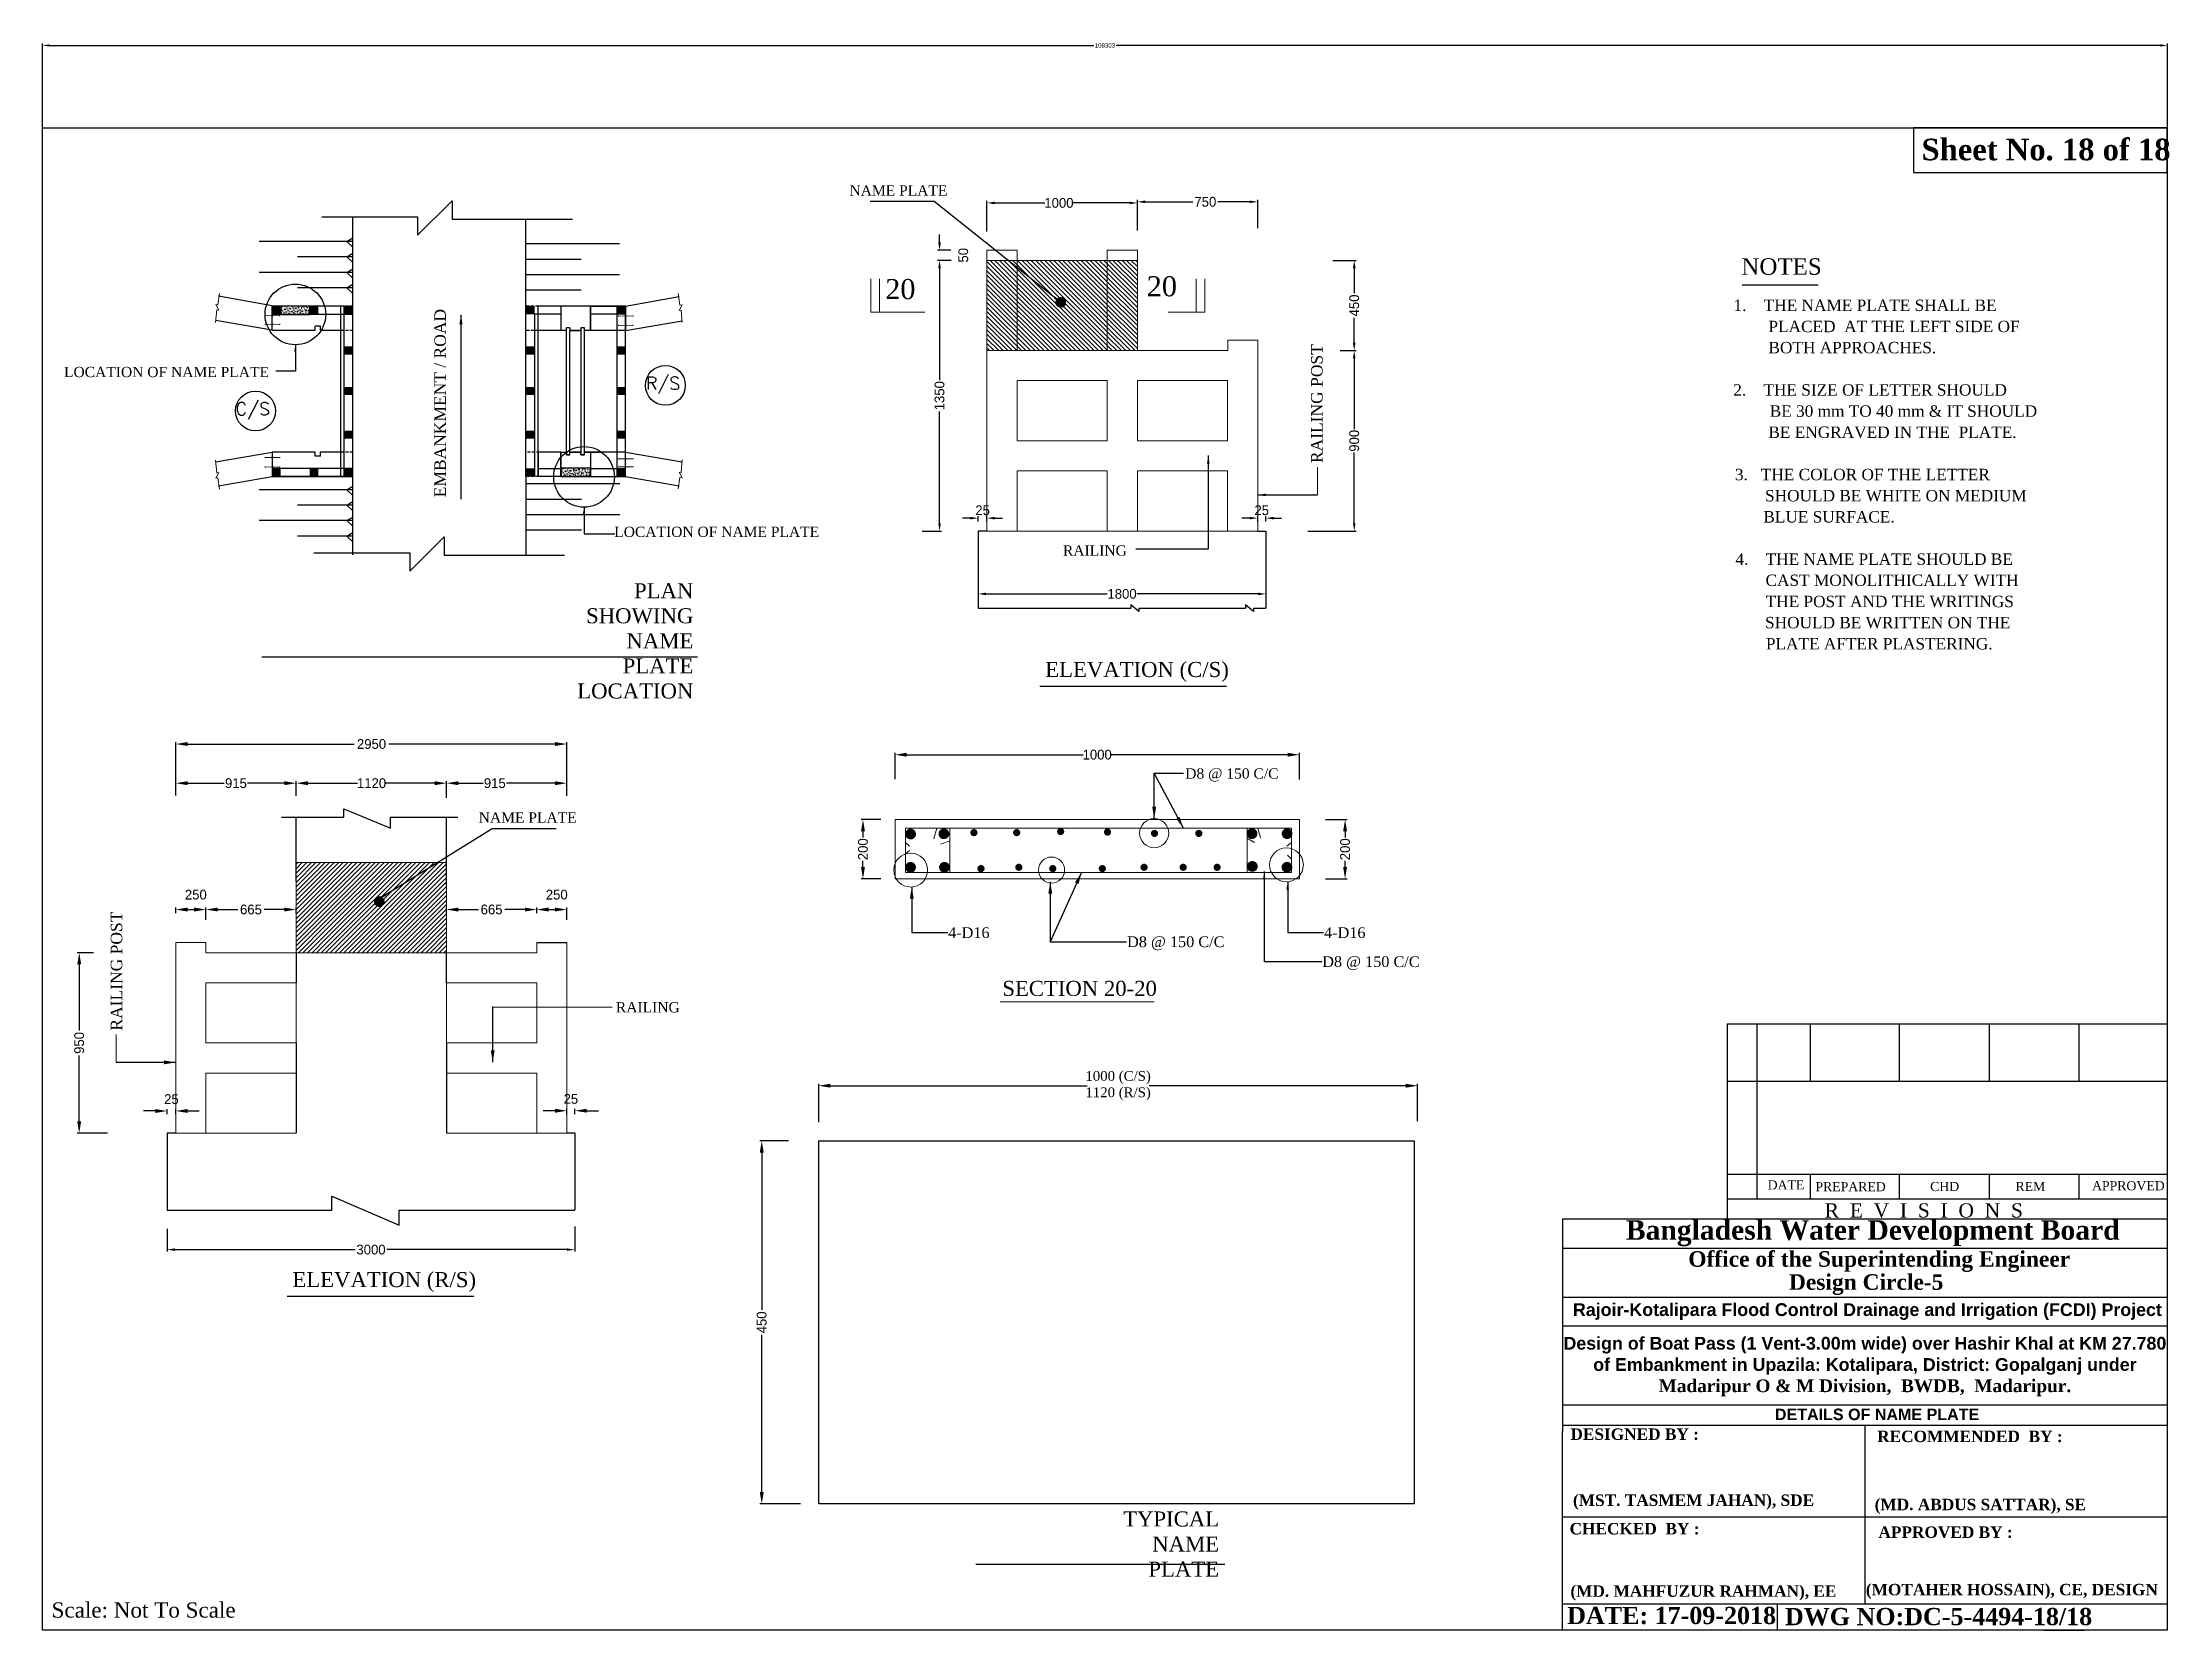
# Model space of a CAD drawing. Extents: x -1206532 to 786809, y -4288605 to 172932.
# Drawn here: x 678397 to 786809, y -4288605 to -4207661 of the extents above; entities that cross this region are included whole.
import ezdxf

# ---------------------------------------------------------------- set-up
doc = ezdxf.new("R2010")
doc.units = 0
doc.header["$LTSCALE"] = 300
doc.header["$MEASUREMENT"] = 0
doc.linetypes.add('ACAD_ISO02W100', pattern=[15, 12, -3])
doc.linetypes.add('DASHED', pattern=[0.75, 0.5, -0.25])
doc.layers.get('0').update_dxf_attribs({"linetype": 'CONTINUOUS'})
doc.layers.get('DEFPOINTS').update_dxf_attribs({"linetype": 'CONTINUOUS'})
doc.layers.add('LINE', color=7, linetype='CONTINUOUS')
doc.layers.add('Other line', color=7, linetype='CONTINUOUS', lineweight=15)
doc.styles.add('BIG', font='ROMANT.SHX')
doc.styles.add('style1', font='TIMES_0.TTF')
doc.dimstyles.new('3', dxfattribs={"dimtxt": 225, "dimasz": 350, "dimexe": 100, "dimexo": 25, "dimgap": 9, "dimtad": 0, "dimdec": 0, "dimzin": 0, "dimdsep": 46, "dimtxsty": 'Standard', "dimcen": 0, "dimclrd": 5, "dimclre": 6, "dimclrt": 1, "dimadec": 0, "dimazin": 0, "dimtfac": 1, "dimtdec": 0, "dimtofl": 0, "dimtmove": 2, "dimatfit": 3, "dimfxl": 1, "dimtolj": 1, "dimtzin": 0, "dimarcsym": 0})
picture_1 = doc.add_image_def('image2.png', size_in_pixel=(538, 328))
pattern_1 = [(45, (-1915824.9, -2878132), (-115.824091, 115.824091), [])]
pattern_2 = [(135, (3341347.93, -2847438.74), (115.824091, 115.824091), [])]

msp = doc.modelspace()

# ---------------------------------------------------------------- texts
at = {"color": 7, "lineweight": 30, "style": 'style1'}
for s, height, p in [('NOTES', 841.0522, (764990.846, -4219497.812)), ('1.    THE NAME PLATE SHALL BE       ', 582.26688, (764587.952, -4221346.193)), ('PLACED  AT THE LEFT SIDE OF    ', 582.26688, (766368.925, -4222424.465)), ('BOTH APPROACHES.', 582.26688, (766368.924, -4223502.737)), (' 2.    THE SIZE OF LETTER SHOULD ', 582.26688, (764355.359, -4225659.281)), ('BE 30 mm TO 40 mm & IT SHOULD ', 582.26688, (766433.727, -4226737.553)), ('BE ENGRAVED IN THE  PLATE.', 582.26688, (766365.192, -4227815.825)), ('3.   THE COLOR OF THE LETTER ', 582.26688, (764661.184, -4229972.369)), ('SHOULD BE WHITE ON MEDIUM ', 582.26688, (766195.471, -4231050.641)), ('BLUE SURFACE.', 582.26688, (766109.711, -4232128.913)), ('4.    THE NAME PLATE SHOULD BE ', 582.26688, (764684.973, -4234285.457)), ('CAST MONOLITHICALLY WITH ', 582.26688, (766220.66, -4235363.729)), ('THE POST AND THE WRITINGS ', 582.26688, (766226.257, -4236442.001)), ('SHOULD BE WRITTEN ON THE ', 582.26688, (766195.472, -4237520.273)), ('PLATE AFTER PLASTERING.  ', 582.26688, (766239.318, -4238598.545))]:
    msp.add_text(s, height=height, dxfattribs=at).set_placement(p)
at = {"color": 7, "style": 'style1'}
msp.add_text('EMBANKMENT / ROAD', height=589.68, rotation=90, dxfattribs=at).set_placement((698957.352, -4230840.979))
for s, p in [('ELEVATION (C/S) ', (729506.024, -4240002.863)), ('ELEVATION (R/S) ', (691134.922, -4271102.98))]:
    msp.add_text(s, height=766.584, dxfattribs=at).set_placement(p)
at = {"linetype": 'ByBlock', "lineweight": 30, "insert": (774171.629, -4212562.543), "char_height": 1100.19943, "width": 14663.93298, "attachment_point": 1}
msp.add_mtext('{\\fTimes New Roman|b1|i0|c0|p18;Sheet No. 18 of 18}', dxfattribs=at)
at = {"color": 7, "char_height": 524.16, "attachment_point": 3, "style": 'style1'}
for insert in [(689938.02, -4224192.264), (717984.072, -4232339.628)]:
    msp.add_mtext('\\A1;LOCATION OF NAME PLATE', dxfattribs=dict(at, insert=insert))
at = {"color": 7, "char_height": 766.584, "width": 1.8876, "attachment_point": 6, "style": 'style1'}
for s, insert in [('PLAN SHOWING NAME PLATE LOCATION ', (711569.929, -4238164.939)), ('TYPICAL NAME PLATE', (738367.7, -4284199.919))]:
    msp.add_mtext(s, dxfattribs=dict(at, insert=insert))
at = {"linetype": 'ACAD_ISO02W100', "lineweight": 30, "insert": (678858.832, -4287172.368), "char_height": 779.30793, "width": 27992.48748, "attachment_point": 1}
msp.add_mtext('{\\fTimes New Roman|b0|i0|c0|p18;Scale: Not To Scale}', dxfattribs=at)
at = {"layer": 'LINE', "lineweight": 20, "style": 'style1'}
for s, height, p in [('20', 1022.112, (721348.043, -4220739.503)), ('20', 1022.112, (734678.559, -4220596.317)), ('SECTION 20-20', 766.584, (727318.617, -4256259.734))]:
    msp.add_text(s, height=height, dxfattribs=at).set_placement(p)
at = {"layer": 'LINE', "lineweight": 30, "style": 'BIG'}
for s, p in [('R/S', (709148.05, -4225353.117)), ('C/S', (688237.795, -4226659.359))]:
    msp.add_text(s, height=650, dxfattribs=at).set_placement(p)
at = {"layer": 'LINE', "lineweight": 20, "style": 'style1'}
for s, insert, char_height, attachment_point in [('\\A1;NAME PLATE', (719528.381, -4215462.861), 524.16, 7), ('RAILING ', (730409.125, -4233825.155), 524.16, 7), ('D8 @ 150 C/C', (741397.108, -4245334.946), 524.16, 9), ('\\A1;NAME PLATE', (705622.917, -4247425.407), 524.16, 9), ('\\A1;4-D16', (724556.315, -4252759.598), 547.56, 1), ('\\A1;4-D16', (743717.318, -4252759.598), 547.56, 1), ('D8 @ 150 C/C', (733677.225, -4253224.736), 547.56, 1), ('D8 @ 150 C/C', (743623.567, -4254238.996), 547.56, 1), ('RAILING ', (710876.373, -4257107.98), 524.16, 9)]:
    msp.add_mtext(s, dxfattribs=dict(at, insert=insert, char_height=char_height, attachment_point=attachment_point))
at = {"layer": 'LINE', "lineweight": 20, "char_height": 589.68, "rotation": 90, "style": 'style1'}
for insert, attachment_point in [((743652.687, -4229097.397), 7), ((681870.339, -4258024.655), 1)]:
    msp.add_mtext('\\A1;RAILING POST', dxfattribs=dict(at, insert=insert, attachment_point=attachment_point))
at = {"layer": 'LINE', "lineweight": 25, "attachment_point": 1}
for s, insert, char_height in [('{\\fTimes New Roman|b0|i0|c0|p18;DATE }', (766327.941, -4265660.37), 464.15929), ('{\\fTimes New Roman|b0|i0|c0|p18;PREPARED\\fTimes New Roman|b1|i0|c0|p18; }', (768763.96, -4265751.579), 464.15929), ('{\\fTimes New Roman|b0|i0|c0|p18;CHD}', (774610.859, -4265741.819), 464.15929), ('{\\fTimes New Roman|b0|i0|c0|p18; REM }', (778786.416, -4265741.819), 464.15929), ('{\\fTimes New Roman|b0|i0|c0|p18;APPROVED}', (782863.492, -4265701.921), 464.15929), ('{\\fTimes New Roman|b0|i0|c0|p18;R  E  V  I  S  I  O  N  S}', (769236.307, -4266832.048), 725.24889), ('{\\fTimes New Roman|b1|i0|c0|p18;DESIGNED BY :}', (756276.165, -4278307.978), 582.3576), ('{\\fTimes New Roman|b1|i0|c0|p18;RECOMMENDED  BY :}', (771908.452, -4278421.716), 582.3576), ('{\\fTimes New Roman|b1|i0|c0|p18;\\C0;(MST. TASMEM JAHAN), SDE}', (756407.433, -4281673.551), 582.3576), ('{\\fTimes New Roman|b1|i0|c0|p18;\\C0;(MD. ABDUS SATTAR), SE}', (771783.356, -4281892.986), 582.3576), ('{\\fTimes New Roman|b1|i0|c0|p18;CHECKED  BY :}', (756232.331, -4283127.287), 582.3576), ('{\\fTimes New Roman|b1|i0|c0|p18;APPROVED BY :}', (771975.983, -4283303.188), 582.3576), ('{\\fTimes New Roman|b1|i0|c0|p18;\\C0;(MD. MAHFUZUR RAHMAN), EE}', (756274.345, -4286307.123), 582.3576), ('{\\fTimes New Roman|b1|i0|c0|p18;\\C0;(MOTAHER HOSSAIN), CE, DESIGN}', (771335.604, -4286230.48), 582.3576), ('{\\fTimes New Roman|b1|i0|c0|p18;DATE: 17-09-2018}', (756109.401, -4287401.949), 878.2339), ('{\\fTimes New Roman|b1|i0|c0|p18; DWG NO:DC-5-4494-18/18}', (766878.674, -4287457.375), 878.2339)]:
    msp.add_mtext(s, dxfattribs=dict(at, insert=insert, char_height=char_height))
at = {"layer": 'LINE', "lineweight": 25, "attachment_point": 8}
for s, insert, char_height, width in [('{\\fTimes New Roman|b1|i0|c0|p18;Bangladesh Water Development Board}', (771686.223, -4269024.941), 998.18037, 39919.55107), ('{\\fTimes New Roman|b1|i0|c0|p18;Office of the Superintending Engineer}', (772016.218, -4270330.816), 791.73537, 31663.33617), ('{\\fTimes New Roman|b1|i0|c0|p18;Design Circle-5}', (771349.913, -4271505.864), 791.73537, 31663.33617), ('{\\fArial|b1|i0|c0|p34;Rajoir-Kotalipara Flood Control Drainage and Irrigation (FCDI) Project}', (771413.47, -4272776.684), 650.0736, 38816.05202), ('\\pt0.007299;{\\fArial|b1|i0|c0|p34;Design of Boat Pass (1 Vent-3.00m wide) over Hashir Khal at KM 27.780 of Embankment in Upazila: Kotalipara, District: Gopalganj under \\P\\ptz;\\fTimes New Roman|b1|i0|c0|p18;Madaripur O & M Division,  BWDB,  Madaripur.}', (771285.047, -4276668.319), 650, 30831.25324), ('{\\fArial|b1|i0|c0|p34;DETAILS OF NAME PLATE\\P\\fTimes New Roman|b1|i0|c0|p18;  }', (771905.658, -4278868.446), 586.03208, 29590.03261)]:
    msp.add_mtext(s, dxfattribs=dict(at, insert=insert, char_height=char_height, width=width))

# ---------------------------------------------------------------- blocks, each defined once
blk = doc.blocks.new('*D505')
at = {"layer": 'DEFPOINTS', "color": 0, "lineweight": 30}
for p in [(786701, -4207808), (678397, -4212008), (786701, -4212008)]:
    blk.add_point(p, dxfattribs=at)
at = {"layer": 'LINE', "color": 6, "lineweight": -2}
for p, q in [((678397, -4211983), (678397, -4207708)), ((786701, -4211983), (786701, -4207708))]:
    blk.add_line(p, q, dxfattribs=at)
at = {"layer": 'LINE', "color": 5, "lineweight": -2}
for p, q in [((678747, -4207808), (731978, -4207808)), ((786351, -4207808), (733121, -4207808))]:
    blk.add_line(p, q, dxfattribs=at)
at = {"layer": 'LINE', "color": 5, "lineweight": 30}
for points in [[(678747, -4207750), (678747, -4207867), (678397, -4207808)], [(786351, -4207750), (786351, -4207867), (786701, -4207808)]]:
    blk.add_solid(points, dxfattribs=at)
at = {"layer": 'LINE', "color": 1, "lineweight": 30, "insert": (732549, -4207808), "char_height": 225, "attachment_point": 5}
blk.add_mtext('\\A1;108303', dxfattribs=at)
blk = doc.blocks.new('*D506')
at = {"layer": 'DEFPOINTS', "color": 0, "lineweight": 30}
for p in [(743771, -4247272), (743771, -4250294), (744790, -4250294)]:
    blk.add_point(p, dxfattribs=at)
at = {"layer": 'LINE', "lineweight": -2}
for p, q in [((743796, -4247272), (744890, -4247272)), ((744790, -4247872), (744790, -4248191)), ((744790, -4249694), (744790, -4249376)), ((743796, -4250294), (744890, -4250294))]:
    blk.add_line(p, q, dxfattribs=at)
at = {"layer": 'LINE', "lineweight": 30}
for points in [[(744690, -4247872), (744890, -4247872), (744790, -4247272)], [(744690, -4249694), (744890, -4249694), (744790, -4250294)]]:
    blk.add_solid(points, dxfattribs=at)
at = {"layer": 'LINE', "color": 0, "lineweight": 20, "insert": (744790, -4248783), "char_height": 500, "attachment_point": 5, "rotation": 90}
blk.add_mtext('\\A1;200', dxfattribs=at)
blk = doc.blocks.new('*D507')
at = {"layer": 'DEFPOINTS', "color": 0, "lineweight": 30}
for p in [(742460, -4243964), (721849, -4245243), (742460, -4245257)]:
    blk.add_point(p, dxfattribs=at)
at = {"layer": 'LINE', "lineweight": -2}
for p, q in [((721849, -4245218), (721849, -4243864)), ((722449, -4243964), (731437, -4243964)), ((741860, -4243964), (732872, -4243964)), ((742460, -4245232), (742460, -4243864))]:
    blk.add_line(p, q, dxfattribs=at)
at = {"layer": 'LINE', "lineweight": 30}
for points in [[(722449, -4243864), (722449, -4244064), (721849, -4243964)], [(741860, -4243864), (741860, -4244064), (742460, -4243964)]]:
    blk.add_solid(points, dxfattribs=at)
at = {"layer": 'LINE', "color": 0, "lineweight": 20, "insert": (732154, -4243964), "char_height": 500, "attachment_point": 5}
blk.add_mtext('\\A1;1000', dxfattribs=at)
blk = doc.blocks.new('*D508')
at = {"layer": 'DEFPOINTS', "color": 0, "lineweight": 30}
for p in [(721149, -4247272), (720216, -4250294), (721149, -4250294)]:
    blk.add_point(p, dxfattribs=at)
at = {"layer": 'LINE', "lineweight": -2}
for p, q in [((721124, -4247272), (720116, -4247272)), ((720216, -4247872), (720216, -4248191)), ((720216, -4249694), (720216, -4249376)), ((721124, -4250294), (720116, -4250294))]:
    blk.add_line(p, q, dxfattribs=at)
at = {"layer": 'LINE', "lineweight": 30}
for points in [[(720116, -4247872), (720316, -4247872), (720216, -4247272)], [(720116, -4249694), (720316, -4249694), (720216, -4250294)]]:
    blk.add_solid(points, dxfattribs=at)
at = {"layer": 'LINE', "color": 0, "lineweight": 20, "insert": (720216, -4248783), "char_height": 500, "attachment_point": 5, "rotation": 90}
blk.add_mtext('\\A1;200', dxfattribs=at)
blk = doc.blocks.new('*D181')
at = {"layer": 'DEFPOINTS', "color": 0, "lineweight": 30}
for p in [(748484, -4260837), (717960, -4262726), (748484, -4262674)]:
    blk.add_point(p, dxfattribs=at)
at = {"layer": 'LINE', "lineweight": -2}
for p, q in [((717960, -4262701), (717960, -4260737)), ((718560, -4260837), (731641, -4260837)), ((747884, -4260837), (734803, -4260837)), ((748484, -4262649), (748484, -4260737))]:
    blk.add_line(p, q, dxfattribs=at)
at = {"layer": 'LINE', "lineweight": 30}
for points in [[(718560, -4260737), (718560, -4260937), (717960, -4260837)], [(747884, -4260737), (747884, -4260937), (748484, -4260837)]]:
    blk.add_solid(points, dxfattribs=at)
at = {"layer": 'LINE', "color": 0, "lineweight": 20, "insert": (733222, -4260837), "char_height": 500, "attachment_point": 5}
blk.add_mtext('\\A1;{\\fTimes New Roman|b0|i0|c0|p18;1000 (C/S)\\P1120 (R/S)}', dxfattribs=at)
blk = doc.blocks.new('*D182')
at = {"layer": 'DEFPOINTS', "color": 0, "lineweight": 30}
for p in [(716446, -4263648), (715056, -4282154), (717049, -4282154)]:
    blk.add_point(p, dxfattribs=at)
at = {"layer": 'LINE', "lineweight": -2}
for p, q in [((716421, -4263648), (714956, -4263648)), ((715056, -4264248), (715056, -4272267)), ((715056, -4281554), (715056, -4273535)), ((717024, -4282154), (714956, -4282154))]:
    blk.add_line(p, q, dxfattribs=at)
at = {"layer": 'LINE', "lineweight": 30}
for points in [[(714956, -4264248), (715156, -4264248), (715056, -4263648)], [(714956, -4281554), (715156, -4281554), (715056, -4282154)]]:
    blk.add_solid(points, dxfattribs=at)
at = {"layer": 'LINE', "color": 0, "lineweight": 20, "insert": (715056, -4272901), "char_height": 500, "attachment_point": 5, "rotation": 90}
blk.add_mtext('\\A1;450', dxfattribs=at)
blk = doc.blocks.new('*D795')
at = {"layer": 'DEFPOINTS', "color": 0, "lineweight": 30}
for p in [(681012, -4254057), (680267, -4263256), (681735, -4263256)]:
    blk.add_point(p, dxfattribs=at)
at = {"layer": 'LINE', "lineweight": -2}
for p, q in [((680987, -4254057), (680167, -4254057)), ((680267, -4254657), (680267, -4258022)), ((680267, -4262656), (680267, -4259290)), ((681710, -4263256), (680167, -4263256))]:
    blk.add_line(p, q, dxfattribs=at)
at = {"layer": 'LINE', "lineweight": 30}
for points in [[(680167, -4254657), (680367, -4254657), (680267, -4254057)], [(680167, -4262656), (680367, -4262656), (680267, -4263256)]]:
    blk.add_solid(points, dxfattribs=at)
at = {"layer": 'LINE', "color": 0, "lineweight": 20, "insert": (680267, -4258656), "char_height": 500, "attachment_point": 5, "rotation": 90}
blk.add_mtext('\\A1;950', dxfattribs=at)
blk = doc.blocks.new('*D796')
at = {"layer": 'DEFPOINTS', "color": 0, "lineweight": 30}
for p in [(684746, -4268102), (705533, -4267993), (705533, -4269192)]:
    blk.add_point(p, dxfattribs=at)
at = {"layer": 'LINE', "lineweight": -2}
for p, q in [((684746, -4268127), (684746, -4269292)), ((705533, -4268018), (705533, -4269292)), ((685146, -4269192), (694339, -4269192)), ((705133, -4269192), (695940, -4269192))]:
    blk.add_line(p, q, dxfattribs=at)
at = {"layer": 'LINE', "lineweight": 30}
for points in [[(685146, -4269126), (685146, -4269259), (684746, -4269192)], [(705133, -4269126), (705133, -4269259), (705533, -4269192)]]:
    blk.add_solid(points, dxfattribs=at)
at = {"layer": 'LINE', "color": 0, "lineweight": 20, "insert": (695139, -4269192), "char_height": 500, "attachment_point": 5}
blk.add_mtext('\\A1;3000', dxfattribs=at)
blk = doc.blocks.new('*D797')
at = {"layer": 'DEFPOINTS', "color": 0, "lineweight": 30}
for p in [(685189, -4246073), (691321, -4245416), (691321, -4246087)]:
    blk.add_point(p, dxfattribs=at)
at = {"layer": 'LINE', "lineweight": -2}
for p, q in [((685189, -4246048), (685189, -4245316)), ((691321, -4246062), (691321, -4245316)), ((685789, -4245416), (687663, -4245416)), ((690721, -4245416), (688847, -4245416))]:
    blk.add_line(p, q, dxfattribs=at)
at = {"layer": 'LINE', "lineweight": 30}
for points in [[(685789, -4245316), (685789, -4245516), (685189, -4245416)], [(690721, -4245316), (690721, -4245516), (691321, -4245416)]]:
    blk.add_solid(points, dxfattribs=at)
at = {"layer": 'LINE', "color": 0, "lineweight": 20, "insert": (688255, -4245416), "char_height": 500, "attachment_point": 5}
blk.add_mtext('\\A1;915', dxfattribs=at)
blk = doc.blocks.new('*D798')
at = {"layer": 'DEFPOINTS', "color": 0, "lineweight": 30}
for p in [(698987, -4246193), (705120, -4245416), (705120, -4246093)]:
    blk.add_point(p, dxfattribs=at)
at = {"layer": 'LINE', "lineweight": -2}
for p, q in [((698987, -4246168), (698987, -4245316)), ((705120, -4246068), (705120, -4245316)), ((699587, -4245416), (700858, -4245416)), ((704520, -4245416), (702043, -4245416))]:
    blk.add_line(p, q, dxfattribs=at)
at = {"layer": 'LINE', "lineweight": 30}
for points in [[(699587, -4245316), (699587, -4245516), (698987, -4245416)], [(704520, -4245316), (704520, -4245516), (705120, -4245416)]]:
    blk.add_solid(points, dxfattribs=at)
at = {"layer": 'LINE', "color": 0, "lineweight": 20, "insert": (701450, -4245416), "char_height": 500, "attachment_point": 5}
blk.add_mtext('\\A1;915', dxfattribs=at)
blk = doc.blocks.new('*D799')
at = {"layer": 'DEFPOINTS', "color": 0, "lineweight": 30}
for p in [(691321, -4246087), (698987, -4245416), (698987, -4246193)]:
    blk.add_point(p, dxfattribs=at)
at = {"layer": 'LINE', "lineweight": -2}
for p, q in [((691321, -4246062), (691321, -4245316)), ((698987, -4246168), (698987, -4245316)), ((691921, -4245416), (694450, -4245416)), ((698387, -4245416), (695884, -4245416))]:
    blk.add_line(p, q, dxfattribs=at)
at = {"layer": 'LINE', "lineweight": 30}
for points in [[(691921, -4245316), (691921, -4245516), (691321, -4245416)], [(698387, -4245316), (698387, -4245516), (698987, -4245416)]]:
    blk.add_solid(points, dxfattribs=at)
at = {"layer": 'LINE', "color": 0, "lineweight": 20, "insert": (695167, -4245416), "char_height": 500, "attachment_point": 5}
blk.add_mtext('\\A1;1120', dxfattribs=at)
blk = doc.blocks.new('*D838')
at = {"layer": 'DEFPOINTS', "color": 0, "lineweight": 30}
for p in [(744511, -4223364), (742858, -4232563), (745256, -4232563)]:
    blk.add_point(p, dxfattribs=at)
at = {"layer": 'LINE', "lineweight": -2}
for p, q in [((744536, -4223364), (745356, -4223364)), ((745256, -4223764), (745256, -4227371)), ((745256, -4232163), (745256, -4228555)), ((742883, -4232563), (745356, -4232563))]:
    blk.add_line(p, q, dxfattribs=at)
at = {"layer": 'LINE', "lineweight": 30}
for points in [[(745189, -4223764), (745323, -4223764), (745256, -4223364)], [(745189, -4232163), (745323, -4232163), (745256, -4232563)]]:
    blk.add_solid(points, dxfattribs=at)
at = {"layer": 'LINE', "color": 0, "lineweight": 20, "insert": (745256, -4227963), "char_height": 500, "attachment_point": 5, "rotation": 90}
blk.add_mtext('\\A1;900', dxfattribs=at)
blk = doc.blocks.new('*D839')
at = {"layer": 'DEFPOINTS', "color": 0, "lineweight": 30}
for p in [(724740, -4218764), (723201, -4232563), (724119, -4232563)]:
    blk.add_point(p, dxfattribs=at)
at = {"layer": 'LINE', "lineweight": -2}
for p, q in [((724715, -4218764), (724019, -4218764)), ((724119, -4219164), (724119, -4224863)), ((724119, -4232163), (724119, -4226464)), ((723226, -4232563), (724219, -4232563))]:
    blk.add_line(p, q, dxfattribs=at)
at = {"layer": 'LINE', "lineweight": 30}
for points in [[(724052, -4219164), (724186, -4219164), (724119, -4218764)], [(724052, -4232163), (724186, -4232163), (724119, -4232563)]]:
    blk.add_solid(points, dxfattribs=at)
at = {"layer": 'LINE', "color": 0, "lineweight": 20, "insert": (724119, -4225663), "char_height": 500, "attachment_point": 5, "rotation": 90}
blk.add_mtext('\\A1;1350', dxfattribs=at)
blk = doc.blocks.new('*D840')
at = {"layer": 'DEFPOINTS', "color": 0, "lineweight": 30}
for p in [(726093, -4233244), (740747, -4233397), (726093, -4235767)]:
    blk.add_point(p, dxfattribs=at)
at = {"layer": 'LINE', "lineweight": -2}
for p, q in [((726093, -4233269), (726093, -4235867)), ((740747, -4233422), (740747, -4235867)), ((726493, -4235767), (732661, -4235767)), ((740347, -4235767), (734179, -4235767))]:
    blk.add_line(p, q, dxfattribs=at)
at = {"layer": 'LINE', "lineweight": 30}
for points in [[(726493, -4235701), (726493, -4235834), (726093, -4235767)], [(740347, -4235701), (740347, -4235834), (740747, -4235767)]]:
    blk.add_solid(points, dxfattribs=at)
at = {"layer": 'LINE', "color": 0, "lineweight": 20, "insert": (733420, -4235767), "char_height": 500, "attachment_point": 5}
blk.add_mtext('\\A1;1800', dxfattribs=at)
blk = doc.blocks.new('*D841')
at = {"layer": 'DEFPOINTS', "color": 0, "lineweight": 30}
for p in [(744135, -4218764), (744511, -4223364), (745256, -4223364)]:
    blk.add_point(p, dxfattribs=at)
at = {"layer": 'LINE', "lineweight": -2}
for p, q in [((744160, -4218764), (745356, -4218764)), ((745256, -4219164), (745256, -4220430)), ((745256, -4222964), (745256, -4221698)), ((744536, -4223364), (745356, -4223364))]:
    blk.add_line(p, q, dxfattribs=at)
at = {"layer": 'LINE', "lineweight": 30}
for points in [[(745189, -4219164), (745323, -4219164), (745256, -4218764)], [(745189, -4222964), (745323, -4222964), (745256, -4223364)]]:
    blk.add_solid(points, dxfattribs=at)
at = {"layer": 'LINE', "color": 0, "lineweight": 20, "insert": (745256, -4221064), "char_height": 500, "attachment_point": 5, "rotation": 90}
blk.add_mtext('\\A1;450', dxfattribs=at)
blk = doc.blocks.new('*D842')
at = {"layer": 'DEFPOINTS', "color": 0, "lineweight": 30}
for p in [(734202, -4215781), (734202, -4217199), (740334, -4217144)]:
    blk.add_point(p, dxfattribs=at)
at = {"layer": 'LINE', "lineweight": -2}
for p, q in [((734202, -4217174), (734202, -4215681)), ((734602, -4215781), (737033, -4215781)), ((739934, -4215781), (738301, -4215781)), ((740334, -4217119), (740334, -4215681))]:
    blk.add_line(p, q, dxfattribs=at)
at = {"layer": 'LINE', "lineweight": 30}
for points in [[(734602, -4215714), (734602, -4215847), (734202, -4215781)], [(739934, -4215714), (739934, -4215847), (740334, -4215781)]]:
    blk.add_solid(points, dxfattribs=at)
at = {"layer": 'LINE', "color": 0, "lineweight": 20, "insert": (737667, -4215781), "char_height": 500, "attachment_point": 5}
blk.add_mtext('\\A1;750', dxfattribs=at)
blk = doc.blocks.new('*D843')
at = {"layer": 'DEFPOINTS', "color": 0, "lineweight": 30}
for p in [(726536, -4215838), (726536, -4217316), (734202, -4217265)]:
    blk.add_point(p, dxfattribs=at)
at = {"layer": 'LINE', "lineweight": -2}
for p, q in [((726536, -4217291), (726536, -4215738)), ((726936, -4215838), (729488, -4215838)), ((733802, -4215838), (730923, -4215838)), ((734202, -4217240), (734202, -4215738))]:
    blk.add_line(p, q, dxfattribs=at)
at = {"layer": 'LINE', "lineweight": 30}
for points in [[(726936, -4215771), (726936, -4215904), (726536, -4215838)], [(733802, -4215771), (733802, -4215904), (734202, -4215838)]]:
    blk.add_solid(points, dxfattribs=at)
at = {"layer": 'LINE', "color": 0, "lineweight": 20, "insert": (730205, -4215838), "char_height": 500, "attachment_point": 5}
blk.add_mtext('\\A1;1000', dxfattribs=at)
blk = doc.blocks.new('*D844')
at = {"layer": 'DEFPOINTS', "color": 0, "lineweight": 30}
for p in [(724721, -4218253), (724119, -4218764), (724721, -4218764)]:
    blk.add_point(p, dxfattribs=at)
at = {"layer": 'LINE', "lineweight": -2}
for p, q in [((724696, -4218253), (724019, -4218253)), ((724119, -4217853), (724119, -4217453)), ((724696, -4218764), (724019, -4218764)), ((724119, -4219164), (724119, -4219564))]:
    blk.add_line(p, q, dxfattribs=at)
at = {"layer": 'LINE', "lineweight": 30}
for points in [[(724052, -4217853), (724186, -4217853), (724119, -4218253)], [(724052, -4219164), (724186, -4219164), (724119, -4218764)]]:
    blk.add_solid(points, dxfattribs=at)
at = {"layer": 'LINE', "color": 0, "lineweight": 20, "insert": (725330, -4218505), "char_height": 500, "attachment_point": 5, "rotation": 90}
blk.add_mtext('\\A1;50', dxfattribs=at)
blk = doc.blocks.new('*D845')
at = {"layer": 'DEFPOINTS', "color": 0, "lineweight": 30}
for p in [(740334, -4231904), (740334, -4232111), (740747, -4232098)]:
    blk.add_point(p, dxfattribs=at)
at = {"layer": 'LINE', "lineweight": -2}
for p, q in [((739934, -4231904), (739534, -4231904)), ((740334, -4232086), (740334, -4231804)), ((740747, -4232073), (740747, -4231804)), ((741147, -4231904), (741547, -4231904))]:
    blk.add_line(p, q, dxfattribs=at)
at = {"layer": 'LINE', "lineweight": 30}
for points in [[(739934, -4231838), (739934, -4231971), (740334, -4231904)], [(741147, -4231838), (741147, -4231971), (740747, -4231904)]]:
    blk.add_solid(points, dxfattribs=at)
at = {"layer": 'LINE', "color": 0, "lineweight": 20, "insert": (740541, -4231504), "char_height": 500, "attachment_point": 5}
blk.add_mtext('\\A1;25', dxfattribs=at)
blk = doc.blocks.new('*D846')
at = {"layer": 'DEFPOINTS', "color": 0, "lineweight": 30}
for p in [(726093, -4231904), (726093, -4232098), (726536, -4232098)]:
    blk.add_point(p, dxfattribs=at)
at = {"layer": 'LINE', "lineweight": -2}
for p, q in [((725693, -4231904), (725293, -4231904)), ((726093, -4232073), (726093, -4231804)), ((726536, -4232073), (726536, -4231804)), ((726936, -4231904), (727336, -4231904))]:
    blk.add_line(p, q, dxfattribs=at)
at = {"layer": 'LINE', "lineweight": 30}
for points in [[(725693, -4231838), (725693, -4231971), (726093, -4231904)], [(726936, -4231838), (726936, -4231971), (726536, -4231904)]]:
    blk.add_solid(points, dxfattribs=at)
at = {"layer": 'LINE', "color": 0, "lineweight": 20, "insert": (726314, -4231504), "char_height": 500, "attachment_point": 5}
blk.add_mtext('\\A1;25', dxfattribs=at)
blk = doc.blocks.new('*D920')
at = {"layer": 'DEFPOINTS', "color": 0, "lineweight": 30}
for p in [(684746, -4262125), (684746, -4262318), (685189, -4262318)]:
    blk.add_point(p, dxfattribs=at)
at = {"layer": 'LINE', "lineweight": -2}
for p, q in [((684146, -4262125), (683546, -4262125)), ((684746, -4262293), (684746, -4262025)), ((685189, -4262293), (685189, -4262025)), ((685789, -4262125), (686389, -4262125))]:
    blk.add_line(p, q, dxfattribs=at)
at = {"layer": 'LINE', "lineweight": 30}
for points in [[(684146, -4262025), (684146, -4262225), (684746, -4262125)], [(685789, -4262025), (685789, -4262225), (685189, -4262125)]]:
    blk.add_solid(points, dxfattribs=at)
at = {"layer": 'LINE', "color": 0, "lineweight": 20, "insert": (684968, -4261525), "char_height": 500, "attachment_point": 5}
blk.add_mtext('\\A1;25', dxfattribs=at)
blk = doc.blocks.new('*D921')
at = {"layer": 'DEFPOINTS', "color": 0, "lineweight": 30}
for p in [(705120, -4262112), (705120, -4262318), (705533, -4262305)]:
    blk.add_point(p, dxfattribs=at)
at = {"layer": 'LINE', "lineweight": -2}
for p, q in [((704520, -4262112), (703920, -4262112)), ((705120, -4262293), (705120, -4262012)), ((705533, -4262280), (705533, -4262012)), ((706133, -4262112), (706733, -4262112))]:
    blk.add_line(p, q, dxfattribs=at)
at = {"layer": 'LINE', "lineweight": 30}
for points in [[(704520, -4262012), (704520, -4262212), (705120, -4262112)], [(706133, -4262012), (706133, -4262212), (705533, -4262112)]]:
    blk.add_solid(points, dxfattribs=at)
at = {"layer": 'LINE', "color": 0, "lineweight": 20, "insert": (705326, -4261512), "char_height": 500, "attachment_point": 5}
blk.add_mtext('\\A1;25', dxfattribs=at)
blk = doc.blocks.new('*D922')
at = {"layer": 'DEFPOINTS', "color": 0, "lineweight": 30}
for p in [(703587, -4251857), (698987, -4252061), (703587, -4252061)]:
    blk.add_point(p, dxfattribs=at)
at = {"layer": 'LINE', "lineweight": -2}
for p, q in [((698987, -4252036), (698987, -4251757)), ((699587, -4251857), (700611, -4251857)), ((702987, -4251857), (701963, -4251857)), ((703587, -4252036), (703587, -4251757))]:
    blk.add_line(p, q, dxfattribs=at)
at = {"layer": 'LINE', "lineweight": 30}
for points in [[(699587, -4251757), (699587, -4251957), (698987, -4251857)], [(702987, -4251757), (702987, -4251957), (703587, -4251857)]]:
    blk.add_solid(points, dxfattribs=at)
at = {"layer": 'LINE', "color": 0, "lineweight": 20, "insert": (701287, -4251857), "char_height": 500, "attachment_point": 5}
blk.add_mtext('\\A1;665', dxfattribs=at)
blk = doc.blocks.new('*D923')
at = {"layer": 'DEFPOINTS', "color": 0, "lineweight": 30}
for p in [(705120, -4251857), (703587, -4252061), (705120, -4252403)]:
    blk.add_point(p, dxfattribs=at)
at = {"layer": 'LINE', "lineweight": -2}
for p, q in [((703587, -4252036), (703587, -4251757)), ((704187, -4251857), (704520, -4251857)), ((705120, -4252378), (705120, -4251757))]:
    blk.add_line(p, q, dxfattribs=at)
at = {"layer": 'LINE', "lineweight": 30}
for points in [[(704187, -4251757), (704187, -4251957), (703587, -4251857)], [(704520, -4251757), (704520, -4251957), (705120, -4251857)]]:
    blk.add_solid(points, dxfattribs=at)
at = {"layer": 'LINE', "color": 0, "lineweight": 20, "insert": (704608, -4251099), "char_height": 500, "attachment_point": 5}
blk.add_mtext('\\A1;250', dxfattribs=at)
blk = doc.blocks.new('*D924')
at = {"layer": 'DEFPOINTS', "color": 0, "lineweight": 30}
for p in [(691321, -4251857), (686722, -4252061), (691321, -4252061)]:
    blk.add_point(p, dxfattribs=at)
at = {"layer": 'LINE', "lineweight": -2}
for p, q in [((686722, -4252036), (686722, -4251757)), ((687322, -4251857), (688346, -4251857)), ((690721, -4251857), (689697, -4251857)), ((691321, -4252036), (691321, -4251757))]:
    blk.add_line(p, q, dxfattribs=at)
at = {"layer": 'LINE', "lineweight": 30}
for points in [[(687322, -4251757), (687322, -4251957), (686722, -4251857)], [(690721, -4251757), (690721, -4251957), (691321, -4251857)]]:
    blk.add_solid(points, dxfattribs=at)
at = {"layer": 'LINE', "color": 0, "lineweight": 20, "insert": (689022, -4251857), "char_height": 500, "attachment_point": 5}
blk.add_mtext('\\A1;665', dxfattribs=at)
blk = doc.blocks.new('*D925')
at = {"layer": 'DEFPOINTS', "color": 0, "lineweight": 30}
for p in [(686722, -4251857), (685189, -4252061), (686722, -4252403)]:
    blk.add_point(p, dxfattribs=at)
at = {"layer": 'LINE', "lineweight": -2}
for p, q in [((685189, -4252036), (685189, -4251757)), ((685789, -4251857), (686122, -4251857)), ((686722, -4252378), (686722, -4251757))]:
    blk.add_line(p, q, dxfattribs=at)
at = {"layer": 'LINE', "lineweight": 30}
for points in [[(685789, -4251757), (685789, -4251957), (685189, -4251857)], [(686122, -4251757), (686122, -4251957), (686722, -4251857)]]:
    blk.add_solid(points, dxfattribs=at)
at = {"layer": 'LINE', "color": 0, "lineweight": 20, "insert": (686210, -4251099), "char_height": 500, "attachment_point": 5}
blk.add_mtext('\\A1;250', dxfattribs=at)
blk = doc.blocks.new('*D984')
at = {"layer": 'DEFPOINTS', "color": 0, "lineweight": 30}
for p in [(705120, -4243420), (685189, -4245682), (705120, -4246068)]:
    blk.add_point(p, dxfattribs=at)
at = {"layer": 'LINE', "lineweight": -2}
for p, q in [((685189, -4245657), (685189, -4243320)), ((685789, -4243420), (694283, -4243420)), ((704520, -4243420), (696051, -4243420)), ((705120, -4246043), (705120, -4243320))]:
    blk.add_line(p, q, dxfattribs=at)
at = {"layer": 'LINE', "lineweight": 30}
for points in [[(685789, -4243320), (685789, -4243520), (685189, -4243420)], [(704520, -4243320), (704520, -4243520), (705120, -4243420)]]:
    blk.add_solid(points, dxfattribs=at)
at = {"layer": 'LINE', "color": 0, "lineweight": 20, "insert": (695167, -4243420), "char_height": 500, "attachment_point": 5}
blk.add_mtext('\\A1;2950', dxfattribs=at)

# ---------------------------------------------------------------- dimensions: what is measured, and where the dimension line sits
at = {"layer": 'LINE', "lineweight": 30}
dim = msp.add_linear_dim(base=(786700.674, -4207808.318), p1=(678397.389, -4212007.575), p2=(786700.674, -4212007.575), dimstyle='3', override={"dimfxl": 0.12}, dxfattribs=at)
dim.commit()
dim.dimension.update_dxf_attribs({"geometry": '*D505', "text_midpoint": (732549.032, -4207808.318)})
at = {"layer": 'LINE', "lineweight": 20}
for base, p1, p2, angle, text, picture, middle in [((726535.705, -4215837.538), (734201.545, -4217264.541), (726535.705, -4217316.211), 180, '1000', '*D843', (730205.334, -4215837.538)), ((734201.545, -4215780.7), (740334.217, -4217143.831), (734201.545, -4217199.021), 180, '750', '*D842', (737667.488, -4215780.7)), ((724119.011, -4218764), (724720.587, -4218252.944), (724720.587, -4218764), 90, '50', '*D844', (725329.968, -4218505.27))]:
    dim = msp.add_linear_dim(base=base, p1=p1, p2=p2, angle=angle, text=text, dimstyle='3', override={"dimtxt": 500, "dimasz": 400, "dimclrd": 256, "dimclre": 256, "dimclrt": 0, "dimfxl": 700}, dxfattribs=at)
    dim.commit()
    dim.dimension.update_dxf_attribs({"geometry": picture, "text_midpoint": middle, "dimtype": 160})
for base, p1, p2, angle, text, override, picture, middle in [((724119.011, -4232562.512), (724740.448, -4218764), (723201.27, -4232562.512), 90, '1350', {"dimtxt": 500, "dimasz": 400, "dimclrd": 256, "dimclre": 256, "dimclrt": 0, "dimfxl": 700}, '*D839', (724119.011, -4225663.256)), ((745255.865, -4223363.504), (744135.192, -4218764), (744510.995, -4223363.504), 90, '450', {"dimtxt": 500, "dimasz": 400, "dimclrd": 256, "dimclre": 256, "dimclrt": 0, "dimfxl": 700}, '*D841', (745255.865, -4221063.752)), ((745255.865, -4232562.512), (744510.995, -4223363.504), (742857.541, -4232562.512), 90, '900', {"dimtxt": 500, "dimasz": 400, "dimclrd": 256, "dimclre": 256, "dimclrt": 0, "dimfxl": 700}, '*D838', (745255.865, -4227963.008)), ((726093.158, -4231904.245), (726535.705, -4232097.512), (726093.158, -4232097.512), 180, '25', {"dimtxt": 500, "dimasz": 400, "dimclrd": 256, "dimclre": 256, "dimclrt": 0, "dimfxl": 700}, '*D846', (726314.432, -4231504.245)), ((740334.217, -4231904.245), (740746.823, -4232097.512), (740334.217, -4232110.507), 180, '25', {"dimtxt": 500, "dimasz": 400, "dimclrd": 256, "dimclre": 256, "dimclrt": 0, "dimfxl": 700}, '*D845', (740540.52, -4231504.245)), ((726093.158, -4235767.17), (740746.823, -4233397.423), (726093.158, -4233243.92), 180, '1800', {"dimtxt": 500, "dimasz": 400, "dimclrd": 256, "dimclre": 256, "dimclrt": 0, "dimfxl": 700}, '*D840', (733419.991, -4235767.17)), ((720216.083, -4250294.23), (721149.268, -4247272.196), (721149.268, -4250294.23), 90, '200', {"dimtxt": 500, "dimasz": 600, "dimclrd": 256, "dimclre": 256, "dimclrt": 0, "dimfxl": 700}, '*D508', (720216.083, -4248783.213)), ((744790.304, -4250294.23), (743771.215, -4247272.196), (743771.215, -4250294.23), 90, '200', {"dimtxt": 500, "dimasz": 600, "dimclrd": 256, "dimclre": 256, "dimclrt": 0, "dimfxl": 700}, '*D506', (744790.304, -4248783.213)), ((680267.16, -4263255.77), (681012.03, -4254056.762), (681734.594, -4263255.77), 90, '950', {"dimtxt": 500, "dimasz": 600, "dimclrd": 256, "dimclre": 256, "dimclrt": 0, "dimfxl": 700}, '*D795', (680267.16, -4258656.266)), ((684746.261, -4262124.503), (685188.808, -4262317.77), (684746.261, -4262317.77), 180, '25', {"dimtxt": 500, "dimasz": 600, "dimclrd": 256, "dimclre": 256, "dimclrt": 0, "dimfxl": 700}, '*D920', (684967.535, -4261524.503)), ((705119.992, -4262111.508), (705532.598, -4262304.775), (705119.992, -4262317.77), 180, '25', {"dimtxt": 500, "dimasz": 600, "dimclrd": 256, "dimclre": 256, "dimclrt": 0, "dimfxl": 700}, '*D921', (705326.295, -4261511.508)), ((715056.102, -4282154.129), (716445.676, -4263647.795), (717048.826, -4282154.129), 90, '450', {"dimtxt": 500, "dimasz": 600, "dimclrd": 256, "dimclre": 256, "dimclrt": 0, "dimfxl": 700}, '*D182', (715056.102, -4272900.962))]:
    dim = msp.add_linear_dim(base=base, p1=p1, p2=p2, angle=angle, text=text, dimstyle='3', override=override, dxfattribs=at)
    dim.commit()
    dim.dimension.update_dxf_attribs({"geometry": picture, "text_midpoint": middle})
for base, p1, p2, text, picture, middle in [((705119.992, -4243420.44), (685188.808, -4245682.214), (705119.992, -4246068.276), '2950', '*D984', (695166.863, -4243420.44)), ((691321.48, -4245416.44), (685188.808, -4246072.988), (691321.48, -4246086.785), '915', '*D797', (688255.144, -4245416.44)), ((698987.32, -4245416.44), (691321.48, -4246086.785), (698987.32, -4246193.358), '1120', '*D799', (695166.863, -4245416.44)), ((705119.992, -4245416.44), (698987.32, -4246193.358), (705119.992, -4246093.276), '915', '*D798', (701450.363, -4245416.44)), ((686721.976, -4251856.986), (685188.808, -4252061.295), (686721.976, -4252403.028), '250', '*D925', (686209.865, -4251099.325)), ((705119.992, -4251856.986), (703586.824, -4252061.295), (705119.992, -4252403.028), '250', '*D923', (704607.881, -4251099.325)), ((691321.48, -4251856.986), (686721.976, -4252061.295), (691321.48, -4252061.295), '665', '*D924', (689021.728, -4251856.986)), ((703586.824, -4251856.986), (698987.32, -4252061.295), (703586.824, -4252061.295), '665', '*D922', (701287.072, -4251856.986))]:
    dim = msp.add_linear_dim(base=base, p1=p1, p2=p2, text=text, dimstyle='3', override={"dimtxt": 500, "dimasz": 600, "dimclrd": 256, "dimclre": 256, "dimclrt": 0, "dimfxl": 700}, dxfattribs=at)
    dim.commit()
    dim.dimension.update_dxf_attribs({"geometry": picture, "text_midpoint": middle, "dimtype": 160})
for base, p1, p2, text, override, picture, middle in [((742459.627, -4243963.636), (721848.928, -4245242.858), (742459.627, -4245256.898), '1000', {"dimtxt": 500, "dimasz": 600, "dimclrd": 256, "dimclre": 256, "dimclrt": 0, "dimfxl": 700}, '*D507', (732154.278, -4243963.636)), ((748484.419, -4260836.706), (717960.251, -4262725.635), (748484.419, -4262674.299), '{\\fTimes New Roman|b0|i0|c0|p18;1000 (C/S)\\P1120 (R/S)}', {"dimtxt": 500, "dimasz": 600, "dimclrd": 256, "dimclre": 256, "dimclrt": 0, "dimfxl": 700}, '*D181', (733222.335, -4260836.706)), ((705532.598, -4269192.428), (684746.261, -4268101.647), (705532.598, -4267993.303), '3000', {"dimtxt": 500, "dimasz": 400, "dimclrd": 256, "dimclre": 256, "dimclrt": 0, "dimfxl": 700}, '*D796', (695139.43, -4269192.428))]:
    dim = msp.add_linear_dim(base=base, p1=p1, p2=p2, text=text, dimstyle='3', override=override, dxfattribs=at)
    dim.commit()
    dim.dimension.update_dxf_attribs({"geometry": picture, "text_midpoint": middle})

# ---------------------------------------------------------------- hatches: boundary and pattern name
at = {"layer": 'LINE', "lineweight": 20}
h = msp.add_hatch(dxfattribs=at)
h.set_pattern_fill('ANSI31', color=256, scale=1310.4, style=0)
h.set_pattern_definition(pattern_2)
h.paths.add_polyline_path([(732668.377, -4223363.504), (732668.377, -4218764), (728068.873, -4218764), (728068.873, -4223363.504)], flags=17)
h.paths.add_polyline_path([(728068.873, -4218764), (726535.705, -4218764), (726535.705, -4223363.504), (728068.873, -4223363.504)])
h = msp.add_hatch(dxfattribs=at)
h.set_pattern_fill('ANSI31', color=256, scale=1310.4, style=0)
h.set_pattern_definition(pattern_2)
h.paths.add_polyline_path([(734201.545, -4218764), (732668.377, -4218764), (732668.377, -4223363.504), (734201.545, -4223363.504)])
h = msp.add_hatch(dxfattribs=at)
h.set_pattern_fill('ANSI31', color=256, scale=1310.4, style=0)
h.set_pattern_definition(pattern_2)
h.paths.add_polyline_path([(732668.377, -4223363.504), (734201.545, -4223363.504), (734201.545, -4218764), (732668.377, -4218764)])
h = msp.add_hatch(dxfattribs=at)
h.set_pattern_fill('ANSI31', color=256, scale=1310.4, style=0)
h.set_pattern_definition(pattern_1)
h.paths.add_polyline_path([(692854.648, -4249457.258), (691321.48, -4249457.258), (691321.48, -4254056.762), (692854.648, -4254056.762)])
h = msp.add_hatch(dxfattribs=at)
h.set_pattern_fill('ANSI31', color=256, scale=1310.4, style=0)
h.set_pattern_definition(pattern_1)
h.paths.add_polyline_path([(697454.152, -4254056.762), (697454.152, -4249457.258), (692854.648, -4249457.258), (692854.648, -4254056.762)], flags=17)
h.paths.add_polyline_path([(697454.152, -4254056.762), (698987.32, -4254056.762), (698987.32, -4249457.258), (697454.152, -4249457.258)])
at = {"layer": 'Other line', "lineweight": 30}
for points in [[(690542.701, -4221507.775), (690107.459, -4221507.775), (690107.459, -4221098.382), (690542.701, -4221098.382)], [(692455.701, -4221507.775), (692020.459, -4221507.775), (692020.459, -4221098.382), (692455.701, -4221098.382)], [(694214.701, -4221507.775), (693779.459, -4221507.775), (693779.459, -4221098.382), (694214.701, -4221098.382)], [(703482.694, -4221507.775), (703047.452, -4221507.775), (703047.452, -4221098.382), (703482.694, -4221098.382)], [(708113.72, -4221507.775), (707678.478, -4221507.775), (707678.478, -4221098.382), (708113.72, -4221098.382)], [(694214.701, -4223563.775), (693779.459, -4223563.775), (693779.459, -4223154.382), (694214.701, -4223154.382)], [(703482.694, -4223563.775), (703047.452, -4223563.775), (703047.452, -4223154.382), (703482.694, -4223154.382)], [(708113.72, -4223563.775), (707678.478, -4223563.775), (707678.478, -4223154.382), (708113.72, -4223154.382)], [(694214.701, -4225627.775), (693779.459, -4225627.775), (693779.459, -4225218.382), (694214.701, -4225218.382)], [(703482.694, -4225627.775), (703047.452, -4225627.775), (703047.452, -4225218.382), (703482.694, -4225218.382)], [(708113.72, -4225627.775), (707678.478, -4225627.775), (707678.478, -4225218.382), (708113.72, -4225218.382)], [(694214.701, -4227855.775), (693779.459, -4227855.775), (693779.459, -4227446.382), (694214.701, -4227446.382)], [(703482.694, -4227855.775), (703047.452, -4227855.775), (703047.452, -4227446.382), (703482.694, -4227446.382)], [(708113.72, -4227860.775), (707678.478, -4227860.775), (707678.478, -4227451.382), (708113.72, -4227451.382)], [(690542.701, -4229779.551), (690107.459, -4229779.551), (690107.459, -4229370.158), (690542.701, -4229370.158)], [(692455.701, -4229779.551), (692020.459, -4229779.551), (692020.459, -4229370.158), (692455.701, -4229370.158)], [(694214.701, -4229780.645), (693779.459, -4229780.645), (693779.459, -4229371.252), (694214.701, -4229371.252)], [(703482.694, -4229780.052), (703047.452, -4229780.052), (703047.452, -4229370.659), (703482.694, -4229370.659)], [(708113.72, -4229780.052), (707678.478, -4229780.052), (707678.478, -4229370.659), (708113.72, -4229370.659)]]:
    msp.add_hatch(color=0, dxfattribs=at).paths.add_polyline_path(points)
h = msp.add_hatch(dxfattribs=at)
h.set_pattern_fill('AR-CONC', color=0, scale=20, style=0)
h.set_pattern_definition([(310, (368032.7, -7130509.55), (143.4520365, 12.550427), [15, -165]), (5, (368032.7, -7130509.55), (-27.750267, -150.438427), [12, -132]), (259.5486, (368044.65, -7130508.5), (115.7018763, -137.8879084), [12.748038, -140.2284224]), (313.8158, (368032.7, -7130549.55), (213.44821, 33.103803), [22.5, -247.5]), (263.3644, (368050.49, -7130546.79), (186.932541, -194.823574), [19.122058, -210.3426]), (8.8158, (368032.7, -7130549.55), (186.932389, -194.82372), [18, -198]), (339, (368052.7, -7130539.55), (119.3814104, 80.523778), [15, -165]), (34, (368052.7, -7130539.55), (48.6630664, -145.030009), [12, -132]), (288.5486, (368062.65, -7130532.84), (168.044526, -64.5060993), [12.748038, -140.2284224]), (322.5, (368032.7, -7130509.547), (2.4319711, -66.5787708), [0, -130.4, 0, -134, 0, -132.5]), (352.5, (368032.7, -7130509.55), (52.6139075, -78.8823424), [0, -76.4, 0, -127.4, 0, -50.5]), (32.5, (367988.1, -7130509.547), (106.7644872, 4.5109743), [0, -50, 0, -156, 0, -207]), (42.5, (367968.1, -7130509.55), (116.637234, -20.0209965), [0, -65, 0, -103.6, 0, -147])])
h.paths.add_polyline_path([(692022.989, -4221520.382), (690544.946, -4221520.382), (690544.946, -4221091.476), (692022.989, -4221091.476)])
h = msp.add_hatch(dxfattribs=at)
h.set_pattern_fill('AR-CONC', color=0, scale=20, style=0)
h.set_pattern_definition([(310, (382335.4, -7138769.81), (143.4520365, 12.550427), [15, -165]), (5, (382335.4, -7138769.81), (-27.750267, -150.438427), [12, -132]), (259.5486, (382347.36, -7138768.76), (115.7018763, -137.8879084), [12.748038, -140.2284224]), (313.8158, (382335.4, -7138809.81), (213.44821, 33.103803), [22.5, -247.5]), (263.3644, (382353.19, -7138807.05), (186.932541, -194.823574), [19.122058, -210.3426]), (8.8158, (382335.4, -7138809.8), (186.932389, -194.82372), [18, -198]), (339, (382355.4, -7138799.81), (119.3814104, 80.523778), [15, -165]), (34, (382355.4, -7138799.81), (48.6630664, -145.030009), [12, -132]), (288.5486, (382365.35, -7138793.1), (168.044526, -64.5060993), [12.748038, -140.2284224]), (322.5, (382335.4, -7138769.81), (2.4319711, -66.5787708), [0, -130.4, 0, -134, 0, -132.5]), (352.5, (382335.4, -7138769.81), (52.6139075, -78.8823424), [0, -76.4, 0, -127.4, 0, -50.5]), (32.5, (382290.8, -7138769.81), (106.7644872, 4.5109743), [0, -50, 0, -156, 0, -207]), (42.5, (382270.8, -7138769.81), (116.637234, -20.0209965), [0, -65, 0, -103.6, 0, -147])])
h.paths.add_polyline_path([(706325.691, -4229780.645), (704847.649, -4229780.645), (704847.649, -4229351.738), (706325.691, -4229351.738)])

# ---------------------------------------------------------------- linework, layer by layer
at = {"lineweight": 30}
msp.add_line((765023.345, -4220016.682), (768911.54, -4220016.682), dxfattribs=at)
for p, q in [((690107.791, -4221081.61), (687372.775, -4220596.418)), ((708113.72, -4221091.476), (710849.239, -4220609.13)), ((690106.499, -4222322.745), (687220.874, -4221831.511)), ((708113.72, -4222332.612), (710999.855, -4221844.381)), ((690107.791, -4228558.65), (687221.149, -4229043.878)), ((708113.72, -4228539.509), (710999.855, -4229027.74)), ((690106.499, -4229799.786), (687370.48, -4230279.285)), ((708113.72, -4229780.645), (710849.239, -4230262.991)), ((729238.827, -4240470.159), (738744.709, -4240470.159)), ((690867.726, -4271570.275), (700373.607, -4271570.275))]:
    msp.add_line(p, q)
at = {"linetype": 'ByBlock', "lineweight": 30}
for points in [[(678397.389, -4288593.469), (678397.389, -4212007.575), (786700.674, -4212007.575), (786700.674, -4288593.469), (678397.389, -4288593.469)], [(786700.674, -4212007.575), (773770.152, -4212007.575), (773770.152, -4214293.226), (786700.674, -4214293.226)]]:
    msp.add_lwpolyline(points, close=True, dxfattribs=at)
at = {"color": 5}
for centre in [(691283.967, -4221520.382), (705997.712, -4229801.371)]:
    msp.add_circle(centre, 1546.219, dxfattribs=at)
at = {"layer": 'LINE'}
for p, q in [((694214.701, -4217801.159), (689444.012, -4217801.159)), ((693906.342, -4217801.159), (694214.701, -4217617.008)), ((693906.342, -4217801.159), (694214.701, -4218089.283)), ((703029.093, -4217908.362), (707799.782, -4217908.362)), ((694214.701, -4219377.613), (689444.012, -4219377.613)), ((694214.701, -4218589.386), (691390.37, -4218589.386)), ((694214.701, -4219377.613), (691390.37, -4219377.613)), ((693906.342, -4218589.386), (694214.701, -4218405.235)), ((693906.342, -4218589.386), (694214.701, -4218877.51)), ((693906.342, -4219377.613), (694214.701, -4219193.462)), ((693906.342, -4219377.613), (694214.701, -4219665.737)), ((703029.093, -4218696.589), (705853.424, -4218696.589)), ((694214.701, -4220165.84), (691390.37, -4220165.84)), ((693906.342, -4220165.84), (694214.701, -4219981.689)), ((693906.342, -4220165.84), (694214.701, -4220453.964)), ((703029.093, -4219484.816), (705853.424, -4219484.816)), ((703029.093, -4219484.816), (707799.782, -4219484.816)), ((703029.093, -4220273.043), (705853.424, -4220273.043)), ((690106.499, -4222332.612), (690106.499, -4221091.476)), ((708113.72, -4221091.476), (703668.02, -4221091.476)), ((708113.72, -4222332.612), (708113.72, -4221091.476)), ((692301.283, -4222332.612), (692301.283, -4222125.756)), ((692559.853, -4222125.756), (692301.283, -4222125.756)), ((692559.853, -4222332.612), (692559.853, -4222125.756)), ((708113.72, -4229780.645), (708113.72, -4222332.612)), ((694214.701, -4233781.759), (694214.701, -4226784.386)), ((692301.283, -4228746.365), (692301.283, -4228539.509)), ((692559.853, -4228746.365), (692301.283, -4228746.365)), ((692559.853, -4228746.365), (692559.853, -4228539.509)), ((694214.701, -4229799.786), (694214.701, -4228539.509)), ((694214.701, -4229799.786), (690106.499, -4229799.786)), ((703047.452, -4230143.68), (707818.141, -4230143.68)), ((705891.722, -4229780.645), (703668.02, -4229780.645)), ((694214.701, -4230456.38), (689444.012, -4230456.38)), ((694214.701, -4231244.607), (691390.37, -4231244.607)), ((693906.342, -4230456.38), (694214.701, -4230272.23)), ((693906.342, -4230456.38), (694214.701, -4230744.504)), ((693906.342, -4231244.607), (694214.701, -4231060.457)), ((693906.342, -4231244.607), (694214.701, -4231532.731)), ((703047.452, -4230931.907), (705871.784, -4230931.907)), ((694214.701, -4232032.834), (689444.012, -4232032.834)), ((694214.701, -4232032.834), (691390.37, -4232032.834)), ((693906.342, -4232032.834), (694214.701, -4231848.684)), ((693906.342, -4232032.834), (694214.701, -4232320.958)), ((703047.452, -4231720.134), (705871.784, -4231720.134)), ((703047.452, -4231720.134), (707818.141, -4231720.134)), ((694214.701, -4232821.061), (691390.37, -4232821.061)), ((693906.342, -4232821.061), (694214.701, -4232636.911)), ((693906.342, -4232821.061), (694214.701, -4233109.185)), ((703047.452, -4232508.361), (705871.784, -4232508.361)), ((726093.158, -4236490.886), (733874.645, -4236490.886)), ((734281.809, -4236667.294), (733874.645, -4236327.421)), ((733874.645, -4236327.421), (733874.645, -4236490.886)), ((734281.809, -4236490.886), (739716.276, -4236490.886)), ((734281.809, -4236490.886), (734281.809, -4236667.294)), ((740123.44, -4236667.294), (739716.276, -4236327.421)), ((739716.276, -4236327.421), (739716.276, -4236490.886)), ((740123.44, -4236490.886), (740746.823, -4236490.886)), ((740123.44, -4236490.886), (740123.44, -4236667.294))]:
    msp.add_line(p, q, dxfattribs=at)
at = {"layer": 'LINE', "lineweight": 20}
for p, q in [((726535.705, -4223363.504), (726535.705, -4218252.944)), ((726535.705, -4218252.944), (726535.705, -4218764)), ((728068.873, -4218252.944), (726535.705, -4218252.944)), ((728068.873, -4218764), (728068.873, -4218252.944)), ((732668.377, -4218764), (732668.377, -4218252.944)), ((732668.377, -4218252.944), (734201.545, -4218252.944)), ((734201.545, -4223363.504), (734201.545, -4218252.944)), ((734201.545, -4218252.944), (734201.545, -4218764)), ((726535.705, -4218764), (728068.873, -4218764)), ((728068.873, -4223363.504), (728068.873, -4218764)), ((728068.873, -4223363.504), (728068.873, -4218764)), ((728068.873, -4223363.504), (728068.873, -4218817.967)), ((732668.377, -4223363.504), (732668.377, -4218764)), ((732668.377, -4223363.504), (732668.377, -4218764)), ((734201.545, -4218764), (732668.377, -4218764)), ((732668.377, -4223363.504), (732668.377, -4218767.719)), ((720613.376, -4221397.95), (720613.376, -4219705.612)), ((721059.013, -4221397.95), (721059.013, -4219705.612)), ((737191.062, -4221397.95), (737191.062, -4219705.612)), ((737636.699, -4221397.95), (737636.699, -4219705.612)), ((723376.324, -4221397.95), (720613.376, -4221397.95)), ((735765.025, -4221397.95), (737636.699, -4221397.95)), ((726535.705, -4232562.512), (726535.705, -4223363.504)), ((734201.545, -4223363.504), (726535.705, -4223363.504)), ((732668.377, -4223363.504), (728068.873, -4223363.504)), ((738809.69, -4223363.504), (734201.545, -4223363.504)), ((740334.217, -4232562.512), (740334.217, -4223363.504)), ((732668.377, -4224896.672), (728068.873, -4224896.672)), ((728068.873, -4227963.008), (728068.873, -4224896.672)), ((732668.377, -4227963.008), (732668.377, -4224896.672)), ((734201.545, -4227963.008), (734201.545, -4224896.672)), ((738801.049, -4224896.672), (734201.545, -4224896.672)), ((738801.049, -4227963.008), (738801.049, -4224896.672)), ((738801.049, -4227963.008), (738801.049, -4224896.672)), ((732668.377, -4227963.008), (728068.873, -4227963.008)), ((738801.049, -4227963.008), (734201.545, -4227963.008)), ((732668.377, -4229496.176), (728068.873, -4229496.176)), ((728068.873, -4232562.512), (728068.873, -4229496.176)), ((732668.377, -4232562.512), (732668.377, -4229496.176)), ((734201.545, -4232562.512), (734201.545, -4229496.176)), ((738801.049, -4229496.176), (734201.545, -4229496.176)), ((738801.049, -4232562.512), (738801.049, -4229496.176)), ((743378.809, -4230720.535), (743378.809, -4229304.343)), ((740334.217, -4232562.512), (726535.705, -4232562.512)), ((721848.928, -4247272.196), (721848.928, -4250294.23)), ((725032.048, -4247272.196), (721848.928, -4247272.196)), ((725032.048, -4247272.196), (739276.507, -4247272.196)), ((742459.627, -4247272.196), (739276.507, -4247272.196)), ((742459.627, -4250294.23), (742459.627, -4247272.196)), ((722375.116, -4247709.914), (742056.359, -4247709.914)), ((722375.116, -4248440.536), (722590.409, -4248623.376)), ((723985.339, -4247709.914), (723835.579, -4248260.356)), ((724635.8, -4248356.296), (724177.219, -4248515.416)), ((739795.676, -4248222.916), (740171.119, -4248440.536)), ((740344.279, -4247709.914), (740472.979, -4248206.536)), ((742056.359, -4248445.216), (741819.243, -4248630.085)), ((722375.116, -4249024.572), (722593.61, -4248846.633)), ((742056.359, -4249294.636), (741848.899, -4249077.016)), ((721848.928, -4250294.23), (725032.048, -4250294.23)), ((722375.116, -4249969.155), (742056.359, -4249969.155)), ((725032.048, -4250294.23), (739276.507, -4250294.23)), ((739276.507, -4250294.23), (742459.627, -4250294.23)), ((685188.808, -4263255.77), (685188.808, -4254056.762)), ((686713.335, -4254056.762), (691321.48, -4254056.762)), ((698987.32, -4254056.762), (703586.824, -4254056.762)), ((703586.824, -4254056.762), (703586.824, -4253532.602)), ((703586.824, -4254056.762), (703586.824, -4253532.602)), ((703586.824, -4254056.762), (703586.824, -4253532.602)), ((705119.992, -4254056.762), (705119.992, -4253532.602)), ((705119.992, -4263255.77), (705119.992, -4254056.762)), ((686721.976, -4258656.266), (686721.976, -4255589.93)), ((686721.976, -4255589.93), (691321.48, -4255589.93)), ((686721.976, -4258656.266), (686721.976, -4255589.93)), ((691321.48, -4258656.266), (691321.48, -4255589.93)), ((691321.48, -4258656.266), (691321.48, -4255589.93)), ((698987.32, -4258656.266), (698987.32, -4255589.93)), ((698987.32, -4255589.93), (703586.824, -4255589.93)), ((698987.32, -4258656.266), (698987.32, -4255589.93)), ((703586.824, -4258656.266), (703586.824, -4255589.93)), ((727206.18, -4256562.356), (735058.051, -4256562.356)), ((682144.216, -4259647.794), (682144.216, -4258231.601)), ((686721.976, -4258656.266), (691321.48, -4258656.266)), ((698987.32, -4258656.266), (703586.824, -4258656.266)), ((686721.976, -4263255.77), (686721.976, -4260189.434)), ((686721.976, -4260189.434), (691321.48, -4260189.434)), ((698987.32, -4260189.434), (703586.824, -4260189.434)), ((703586.824, -4263255.77), (703586.824, -4260189.434)), ((685188.808, -4263255.77), (691321.48, -4263255.77)), ((698987.32, -4263255.77), (705119.992, -4263255.77))]:
    msp.add_line(p, q, dxfattribs=at)
at = {"layer": 'LINE', "linetype": 'DASHED'}
for p, q in [((694214.701, -4221091.476), (693594.133, -4221091.476)), ((703668.02, -4221091.476), (703029.093, -4221091.476)), ((694214.701, -4222332.612), (693594.133, -4222332.612)), ((703668.02, -4222332.612), (703029.093, -4222332.612)), ((694214.701, -4228539.509), (693594.133, -4228539.509)), ((703719.734, -4228539.509), (703029.093, -4228539.509)), ((694214.701, -4229780.645), (693594.133, -4229780.645)), ((703668.02, -4229780.645), (703029.093, -4229780.645))]:
    msp.add_line(p, q, dxfattribs=at)
at = {"layer": 'LINE', "lineweight": 30}
for p, q in [((704820.244, -4221091.476), (704820.244, -4222332.612)), ((706325.691, -4221091.476), (706325.691, -4222332.612)), ((705103.843, -4222332.612), (704820.244, -4222332.612)), ((705281.253, -4222205.643), (705103.843, -4222205.643)), ((705103.843, -4222332.612), (705103.843, -4222205.643)), ((706018.365, -4222205.643), (705840.956, -4222205.643)), ((706018.365, -4222332.612), (706018.365, -4222205.643)), ((706325.691, -4222332.612), (706018.365, -4222332.612)), ((704820.244, -4228539.509), (705103.843, -4228539.509)), ((704820.244, -4228539.509), (704820.244, -4229780.645)), ((705103.843, -4228676.526), (705103.843, -4228539.509)), ((705281.253, -4228676.526), (705103.843, -4228676.526)), ((705281.253, -4228676.526), (705281.253, -4228539.509)), ((705840.956, -4228676.526), (705840.956, -4228539.509)), ((706018.365, -4228676.526), (705840.956, -4228676.526)), ((706325.691, -4228539.509), (706018.365, -4228539.509)), ((706018.365, -4228676.526), (706018.365, -4228539.509)), ((706325.691, -4228539.509), (706325.691, -4229780.645))]:
    msp.add_line(p, q, dxfattribs=at)
at = {"layer": 'LINE', "lineweight": 25}
for p, q in [((764261.896, -4257686.774), (786700.674, -4257686.774)), ((764261.896, -4257686.774), (764261.896, -4267810.926)), ((765773.599, -4257686.774), (765773.599, -4266608.435)), ((765773.599, -4257686.774), (765773.599, -4266608.435)), ((765773.599, -4257686.774), (765773.599, -4266608.435)), ((765773.599, -4257686.774), (765773.599, -4266608.435)), ((768489.42, -4257734.808), (768489.42, -4260604.284)), ((773044.754, -4260604.284), (773044.754, -4257686.512)), ((777634.494, -4260604.284), (777634.494, -4257686.512)), ((782205.944, -4260604.284), (782205.944, -4257727.388)), ((782355.768, -4257686.774), (786700.674, -4257686.774)), ((764261.896, -4260604.284), (786473.622, -4260604.284)), ((765842.865, -4260604.284), (786700.674, -4260604.284)), ((764261.896, -4265339.953), (786473.622, -4265339.953)), ((765842.865, -4265339.953), (786700.674, -4265339.953)), ((765842.865, -4265339.953), (786473.622, -4265339.953)), ((765842.865, -4265339.953), (786473.622, -4265339.953)), ((768489.42, -4265339.953), (768489.42, -4266608.435)), ((773044.754, -4266611.396), (773044.754, -4265339.953)), ((777634.494, -4266611.396), (777634.494, -4265339.953)), ((782205.944, -4266604.41), (782205.944, -4265339.953)), ((764261.896, -4266608.435), (786473.622, -4266608.435)), ((765842.865, -4266608.435), (786700.674, -4266608.435)), ((765842.865, -4266608.435), (786473.622, -4266608.435)), ((765842.865, -4266608.435), (786473.622, -4266608.435)), ((755869.421, -4267626.818), (786700.674, -4267626.818)), ((755869.421, -4267626.818), (755869.421, -4278469.317)), ((786700.674, -4267810.926), (786700.674, -4288593.469)), ((755869.421, -4269123.85), (786700.674, -4269123.85)), ((755869.421, -4271606.976), (786700.674, -4271606.976)), ((755869.421, -4271606.976), (786700.674, -4271606.976)), ((755869.421, -4271606.976), (786700.674, -4271606.976)), ((755869.421, -4271606.976), (786700.674, -4271606.976)), ((755869.421, -4273072.104), (786700.674, -4273072.104)), ((755869.421, -4273072.104), (786700.674, -4273072.104)), ((755869.421, -4273072.104), (786700.674, -4273072.104)), ((755869.421, -4273072.104), (786700.674, -4273072.104)), ((755869.421, -4277102.667), (786700.674, -4277102.667)), ((755869.421, -4278147.107), (786700.674, -4278147.107)), ((755869.421, -4288593.469), (755869.421, -4278469.317)), ((771285.047, -4278147.107), (771285.047, -4287244.063)), ((755869.421, -4282804.704), (786700.674, -4282804.704)), ((755869.421, -4287244.063), (786700.674, -4287244.063)), ((761998.06, -4287244.063), (786700.674, -4287244.063)), ((761998.06, -4287244.063), (786700.674, -4287244.063)), ((761998.06, -4287244.063), (786700.674, -4287244.063)), ((766812.057, -4287244.063), (766812.057, -4288605.197)), ((786700.674, -4288593.469), (755869.421, -4288593.469)), ((780427.573, -4288593.469), (782483.39, -4288593.469))]:
    msp.add_line(p, q, dxfattribs=at)
at = {"layer": 'LINE'}
for points in [[(692628.83, -4216545.453), (697511.272, -4216545.453), (697511.272, -4217482.018), (699268.958, -4215725.96), (699268.958, -4216666.224), (705404.412, -4216666.224)], [(692230.145, -4233674.513), (697112.586, -4233674.513), (697112.586, -4234611.078), (698870.272, -4232855.02), (698870.272, -4233795.285), (705005.726, -4233795.285)]]:
    msp.add_lwpolyline(points, dxfattribs=at)
at = {"layer": 'LINE', "lineweight": 20}
for points in [[(734201.545, -4218764), (726535.705, -4218764), (726535.705, -4223363.504), (734201.545, -4223363.504)], [(722375.116, -4247709.914), (724635.8, -4247709.914), (724635.8, -4249969.155), (722375.116, -4249969.155)], [(739795.676, -4247709.914), (742056.359, -4247709.914), (742056.359, -4249969.155), (739795.676, -4249969.155)], [(691321.48, -4249457.258), (698987.32, -4249457.258), (698987.32, -4254056.762), (691321.48, -4254056.762)]]:
    msp.add_lwpolyline(points, close=True, dxfattribs=at)
for points in [[(687419.238, -4220446.065), (687339.945, -4221032.208), (687227.843, -4221011.706), (687380.439, -4221299.308), (687276.485, -4221284.93), (687220.777, -4221925.157)], [(710802.933, -4220458.729), (710881.615, -4221044.954), (710993.739, -4221024.568), (710840.843, -4221312.012), (710944.812, -4221297.742), (710999.855, -4221938.026)], [(740334.217, -4223363.504), (740334.217, -4222839.344), (738809.69, -4222839.344), (738809.69, -4223363.504)], [(687416.63, -4230429.734), (687338.557, -4229843.427), (687226.412, -4229863.697), (687379.607, -4229576.412), (687275.623, -4229590.574), (687221.247, -4228950.233)], [(710802.933, -4230413.392), (710881.615, -4229827.166), (710993.739, -4229847.552), (710840.843, -4229560.108), (710944.812, -4229574.379), (710999.855, -4228934.094)], [(685188.808, -4254056.762), (685188.808, -4253532.602), (686713.335, -4253532.602), (686713.335, -4254056.762)]]:
    msp.add_lwpolyline(points, dxfattribs=at)
at = {"layer": 'LINE'}
for points, const_width in [([(689764.619, -4221585.316, 1), (689731.005, -4221585.316, 1)], 33.614), ([(690142.722, -4221585.316, 1), (690091.629, -4221585.316, 1)], 51.093), ([(690503.345, -4221585.316, 1), (690469.731, -4221585.316, 1)], 33.614), ([(708149.943, -4221597.316, 1), (708098.849, -4221597.316, 1)], 51.093), ([(689764.619, -4222023.316, 1), (689731.005, -4222023.316, 1)], 33.614), ([(690142.722, -4222023.316, 1), (690091.629, -4222023.316, 1)], 51.093), ([(690503.345, -4222023.316, 1), (690469.731, -4222023.316, 1)], 33.614), ([(707771.84, -4221597.316, 1), (707738.226, -4221597.316, 1)], 33.614), ([(707771.84, -4222076.348, 1), (707738.226, -4222076.348, 1)], 33.614), ([(708149.943, -4222076.348, 1), (708098.849, -4222076.348, 1)], 51.093), ([(708510.566, -4221597.316, 1), (708476.952, -4221597.316, 1)], 33.614), ([(708510.566, -4222076.348, 1), (708476.952, -4222076.348, 1)], 33.614), ([(689764.619, -4228814.316, 1), (689731.005, -4228814.316, 1)], 33.614), ([(690142.722, -4228814.316, 1), (690091.629, -4228814.316, 1)], 51.093), ([(690503.345, -4228814.316, 1), (690469.731, -4228814.316, 1)], 33.614), ([(707771.84, -4228880.348, 1), (707738.226, -4228880.348, 1)], 33.614), ([(708149.943, -4228880.348, 1), (708098.849, -4228880.348, 1)], 51.093), ([(708510.566, -4228880.348, 1), (708476.952, -4228880.348, 1)], 33.614), ([(689764.619, -4229298.316, 1), (689731.005, -4229298.316, 1)], 33.614), ([(690142.722, -4229298.316, 1), (690091.629, -4229298.316, 1)], 51.093), ([(690503.345, -4229298.316, 1), (690469.731, -4229298.316, 1)], 33.614), ([(707771.84, -4229288.348, 1), (707738.226, -4229288.348, 1)], 33.614), ([(708149.943, -4229288.348, 1), (708098.849, -4229288.348, 1)], 51.093), ([(708510.566, -4229288.348, 1), (708476.952, -4229288.348, 1)], 33.614)]:
    msp.add_lwpolyline(points, format="xyb", close=True, dxfattribs=dict(at, const_width=const_width))
at = {"layer": 'LINE', "lineweight": 20}
for points, const_width in [([(730161.41, -4220909.785, 1), (730435.19, -4220909.785, 1)], 273.78), ([(722505.558, -4248008.912, 1), (722779.338, -4248008.912, 1)], 273.78), ([(724204.867, -4247994.872, 1), (724478.647, -4247994.872, 1)], 273.78), ([(725781.178, -4247935.176, 1), (725963.698, -4247935.176, 1)], 182.52), ([(727960.245, -4247935.176, 1), (728142.765, -4247935.176, 1)], 182.52), ([(730198.494, -4247878.651, 1), (730381.014, -4247878.651, 1)], 182.52), ([(732589.912, -4247909.259, 1), (732772.432, -4247909.259, 1)], 182.52), ([(734983.577, -4247975.708, 1), (735166.097, -4247975.708, 1)], 182.52), ([(737244.261, -4247975.708, 1), (737426.781, -4247975.708, 1)], 182.52), ([(739911.049, -4247988.336, 1), (740184.829, -4247988.336, 1)], 273.78), ([(741698.479, -4247988.336, 1), (741972.259, -4247988.336, 1)], 273.78), ([(722504.189, -4249703.362, 1), (722777.969, -4249703.362, 1)], 273.78), ([(724232.947, -4249703.362, 1), (724506.727, -4249703.362, 1)], 273.78), ([(726140.316, -4249769.81, 1), (726322.836, -4249769.81, 1)], 182.52), ([(728068.546, -4249703.362, 1), (728251.066, -4249703.362, 1)], 182.52), ([(729797.304, -4249769.81, 1), (729979.824, -4249769.81, 1)], 182.52), ([(732323.95, -4249769.81, 1), (732506.47, -4249769.81, 1)], 182.52), ([(734451.652, -4249703.362, 1), (734634.172, -4249703.362, 1)], 182.52), ([(736446.372, -4249703.362, 1), (736628.892, -4249703.362, 1)], 182.52), ([(738175.13, -4249703.362, 1), (738357.65, -4249703.362, 1)], 182.52), ([(739924.749, -4249658.941, 1), (740198.529, -4249658.941, 1)], 273.78), ([(741690.66, -4249701.95, 1), (741964.44, -4249701.95, 1)], 273.78), ([(695424.053, -4251447.959, 1), (695697.833, -4251447.959, 1)], 273.78)]:
    msp.add_lwpolyline(points, format="xyb", close=True, dxfattribs=dict(at, const_width=const_width))
at = {"layer": 'LINE', "const_width": 43.026}
for points in [[(690466.947, -4221584.76), (690117.36, -4221584.76), (689767.774, -4221584.76)], [(690466.947, -4222022.76), (690117.36, -4222022.76), (689767.774, -4222022.76)], [(708474.168, -4221596.76), (708124.581, -4221596.76), (707774.994, -4221596.76)], [(708474.168, -4222075.793), (708124.581, -4222075.793), (707774.994, -4222075.793)], [(690466.947, -4228813.76), (690117.36, -4228813.76), (689767.774, -4228813.76)], [(708474.168, -4228879.793), (708124.581, -4228879.793), (707774.994, -4228879.793)], [(690466.947, -4229297.76), (690117.36, -4229297.76), (689767.774, -4229297.76)], [(708474.168, -4229287.793), (708124.581, -4229287.793), (707774.994, -4229287.793)]]:
    msp.add_lwpolyline(points, dxfattribs=at)
at = {"layer": 'LINE', "lineweight": 30}
msp.add_lwpolyline([(705840.956, -4228539.509), (705282.17, -4228539.509), (705282.17, -4222332.612), (705840.956, -4222332.612)], close=True, dxfattribs=at)
for centre in [(710143.898, -4225136.912), (689251.372, -4226441.983)]:
    msp.add_circle(centre, 1015.539, dxfattribs=at)
at = {"layer": 'LINE', "lineweight": 20}
for centre, radius in [((735059.208, -4247962.861), 742.626), ((722648.905, -4249843.862), 863.827), ((729829.9, -4249843.862), 664.483), ((741798.223, -4249578.07), 863.827)]:
    msp.add_circle(centre, radius, dxfattribs=at)
at = {"layer": 'Other line', "color": 0, "lineweight": 30}
for p, q in [((694214.701, -4229799.786), (694214.701, -4216545.453)), ((703029.093, -4229780.645), (703029.093, -4216666.224)), ((693594.133, -4221091.476), (690106.499, -4221091.476)), ((694214.701, -4221520.382), (690106.499, -4221520.382)), ((693594.133, -4229780.645), (693594.133, -4221091.476)), ((693779.459, -4221091.476), (694214.701, -4221091.476)), ((693779.459, -4229799.786), (693779.459, -4221091.476)), ((694214.701, -4228539.509), (694214.701, -4221091.476)), ((703482.694, -4229780.645), (703482.694, -4221468.382)), ((704820.244, -4221506.382), (703482.694, -4221506.382)), ((703668.02, -4229780.645), (703668.02, -4221091.476)), ((706325.691, -4221091.476), (704820.244, -4221091.476)), ((708113.72, -4221506.382), (706325.691, -4221506.382)), ((707678.478, -4229780.645), (707678.478, -4221091.476)), ((708113.72, -4229780.645), (708113.72, -4221468.382)), ((692301.283, -4222332.612), (690106.499, -4222332.612)), ((693594.133, -4222332.612), (692559.853, -4222332.612)), ((704820.244, -4222332.612), (703668.02, -4222332.612)), ((705103.843, -4228539.509), (705103.843, -4222332.612)), ((705281.253, -4222205.643), (705282.17, -4222332.612)), ((705840.956, -4222332.612), (705282.17, -4222332.612)), ((705840.956, -4222205.643), (705840.956, -4222332.612)), ((706018.365, -4228539.509), (706018.365, -4222332.612)), ((708113.72, -4222332.612), (706325.691, -4222332.612)), ((692301.283, -4228539.509), (690106.499, -4228539.509)), ((690106.499, -4228539.509), (690106.499, -4229780.645)), ((693594.133, -4228539.509), (692559.853, -4228539.509)), ((694214.701, -4233674.513), (694214.701, -4228177.506)), ((704779.871, -4228539.509), (703668.02, -4228539.509)), ((704820.244, -4228539.509), (703668.02, -4228539.509)), ((703668.02, -4228539.509), (703668.02, -4229780.645)), ((705840.956, -4228539.509), (705281.253, -4228539.509)), ((706150.292, -4228539.509), (706770.86, -4228539.509)), ((706770.86, -4228539.509), (706325.691, -4228539.509)), ((708113.72, -4228539.509), (706325.691, -4228539.509)), ((694214.701, -4229371.252), (690106.499, -4229371.252)), ((693779.459, -4229780.645), (690106.499, -4229780.645)), ((693594.133, -4229780.645), (692559.853, -4229780.645)), ((703029.093, -4229780.645), (703029.093, -4233795.285)), ((703668.02, -4229780.645), (703668.02, -4229160.077)), ((703668.02, -4229372.465), (704820.244, -4229372.465)), ((706325.691, -4229780.645), (704820.244, -4229780.645)), ((706150.292, -4229780.645), (707678.478, -4229780.645)), ((706325.691, -4229372.464), (708113.72, -4229372.463)), ((706863.296, -4229780.645), (708113.72, -4229780.645)), ((726535.705, -4232562.512), (726093.158, -4232562.512)), ((726093.158, -4232562.512), (726093.158, -4236490.886)), ((740334.217, -4232562.512), (740746.823, -4232562.512)), ((740746.823, -4232562.512), (740746.823, -4236490.886)), ((689571.743, -4238977.396), (711776.122, -4238977.396)), ((691321.48, -4250410), (691321.48, -4247152)), ((698987.32, -4250608), (698987.32, -4247152)), ((691321.48, -4254056.762), (691321.48, -4255589.93)), ((698987.32, -4255589.93), (698987.32, -4254056.762)), ((703586.824, -4253532.602), (705119.992, -4253532.602)), ((691321.48, -4258656.266), (691321.48, -4260189.434)), ((698987.32, -4258656.266), (698987.32, -4263255.77)), ((691321.48, -4260189.434), (691321.48, -4263255.77)), ((685188.808, -4263255.77), (684746.261, -4263255.77)), ((684746.261, -4263255.77), (684746.261, -4267184.144)), ((705119.992, -4263242.775), (705532.598, -4263242.775)), ((705532.598, -4263242.775), (705532.598, -4267171.149)), ((725974.585, -4285226.495), (738656.831, -4285226.495))]:
    msp.add_line(p, q, dxfattribs=at)
for points in [[(690544.946, -4221520.382), (692022.989, -4221520.382), (692022.989, -4221091.476), (690544.946, -4221091.476)], [(704820.244, -4229780.645), (706325.691, -4229780.645), (706325.691, -4229351.738), (704820.244, -4229351.738)], [(717960.251, -4263647.795), (748315.153, -4263647.795), (748315.153, -4282154.129), (717960.251, -4282154.129)]]:
    msp.add_lwpolyline(points, close=True, dxfattribs=at)
for points in [[(706325.691, -4222332.612), (706325.691, -4221091.476), (708113.72, -4221091.476), (708113.72, -4222332.612), (706325.691, -4222332.612)], [(704820.244, -4229780.645), (704820.244, -4228539.509), (705103.843, -4228539.509), (705103.843, -4228676.526), (705281.253, -4228676.526), (705282.17, -4228539.509), (705840.956, -4228539.509), (705840.956, -4228676.526), (706018.365, -4228676.526), (706018.365, -4228539.509), (706325.691, -4228539.509), (706325.691, -4229780.645), (704820.244, -4229780.645)], [(690571, -4247152), (693753, -4247152), (693753, -4246723), (696129, -4247712), (696129, -4247152), (699571, -4247152)], [(684746.261, -4267184.144), (693143, -4267184.144), (693143, -4266460.428), (696576, -4267951), (696576, -4267184.144), (705532.598, -4267184.144)]]:
    msp.add_lwpolyline(points, dxfattribs=at)

msp.set_redraw_order([(e.dxf.handle, doc.entitydb.next_handle()) for e in msp.query("TEXT MTEXT ATTDEF DIMENSION ARC_DIMENSION")])  # texts and dimensions are drawn at this point

# ---------------------------------------------------------------- pictures from other files: only their frames are drawn
at = {"layer": 'Other line', "color": 0, "lineweight": 30}
image = msp.add_image(picture_1, insert=(717960.251, -4282154.129), size_in_units=(30354.902, 18506.334), dxfattribs=at)
image.dxf.flags = 7

# ---------------------------------------------------------------- leaders
at = {"layer": 'LINE', "lineweight": 20, "annotation_type": 0, "has_hookline": 1, "text_width": 4882.586}
for points, hookline_direction in [([(730298.3, -4220909.785), (723841.627, -4215769.495), (720578.917, -4215769.495)], 1), ([(695535.32, -4251313.489), (701309.67, -4247732.041), (704572.381, -4247732.041)], 0)]:
    msp.add_leader(points, dimstyle='3', override={"dimtxt": 500, "dimasz": 400, "dimclrd": 256, "dimclre": 256, "dimclrt": 0, "dimfxl": 700}, dxfattribs=dict(at, hookline_direction=hookline_direction))
at = {"layer": 'LINE', "lineweight": 20}
for points, override in [([(737816.02, -4228719.905), (737816.02, -4233487.929), (734117.195, -4233487.929)], {"dimtxt": 500, "dimasz": 400, "dimclrd": 256, "dimclre": 256, "dimclrt": 0, "dimfxl": 700}), ([(740334.217, -4230720.535), (743378.809, -4230720.535)], {"dimtxt": 500, "dimasz": 400, "dimclrd": 256, "dimclre": 256, "dimclrt": 0, "dimfxl": 700}), ([(735059.208, -4247220.235), (735059.208, -4244912.302), (736547.468, -4244912.302)], {"dimtxt": 500, "dimasz": 600, "dimclrd": 256, "dimclre": 256, "dimclrt": 0, "dimfxl": 700}), ([(736547.468, -4247709.914), (735059.208, -4244912.302)], {"dimtxt": 500, "dimasz": 600, "dimclrd": 256, "dimclre": 256, "dimclrt": 0, "dimfxl": 700}), ([(722703.71, -4250705.949), (722703.71, -4253033.378), (724535.255, -4253033.378)], {"dimtxt": 500, "dimasz": 600, "dimclrd": 256, "dimclre": 256, "dimclrt": 0, "dimfxl": 700}), ([(729763.409, -4250441.896), (729763.409, -4253498.516), (733656.165, -4253498.516)], {"dimtxt": 500, "dimasz": 600, "dimclrd": 256, "dimclre": 256, "dimclrt": 0, "dimfxl": 700}), ([(731359.186, -4249969.155), (729763.409, -4253498.516)], {"dimtxt": 500, "dimasz": 600, "dimclrd": 256, "dimclre": 256, "dimclrt": 0, "dimfxl": 700}), ([(740667.749, -4249921.999), (740667.749, -4254512.776), (743602.507, -4254512.776)], {"dimtxt": 500, "dimasz": 400, "dimclrd": 256, "dimclre": 256, "dimclrt": 0, "dimfxl": 700}), ([(741864.713, -4250439.334), (741864.713, -4253033.378), (743696.258, -4253033.378)], {"dimtxt": 500, "dimasz": 400, "dimclrd": 256, "dimclre": 256, "dimclrt": 0, "dimfxl": 700}), ([(701343.478, -4259633.729), (701343.478, -4256820), (707439, -4256830)], {"dimtxt": 500, "dimasz": 600, "dimclrd": 256, "dimclre": 256, "dimclrt": 0, "dimfxl": 700}), ([(685188.808, -4259647.794), (682144.216, -4259647.794)], {"dimtxt": 500, "dimasz": 600, "dimclrd": 256, "dimclre": 256, "dimclrt": 0, "dimfxl": 700})]:
    msp.add_leader(points, dimstyle='3', override=override, dxfattribs=at)
at = {"layer": 'Other line', "color": 0, "lineweight": 30}
for points, override in [([(699726.195, -4221533.179), (699726.195, -4230941.116)], {"dimasz": 500, "dimgap": 9, "dimtad": 0, "dimclrd": 256, "dimclre": 0, "dimclrt": 0, "dimfxl": 700, "dimfxlon": 1}), ([(691283.967, -4223066.601), (691283.967, -4224418.883), (690288.683, -4224418.883)], {"dimgap": 9, "dimtad": 0, "dimclrd": 256, "dimclre": 0, "dimclrt": 0, "dimfxl": 700, "dimfxlon": 1}), ([(705997.712, -4231347.59), (705997.712, -4232699.871), (707570.346, -4232699.871)], {"dimgap": 9, "dimtad": 0, "dimclrd": 256, "dimclre": 0, "dimclrt": 0, "dimfxl": 700, "dimfxlon": 1})]:
    msp.add_leader(points, dimstyle='3', override=override, dxfattribs=at)

doc.saveas('drawing.dxf')
